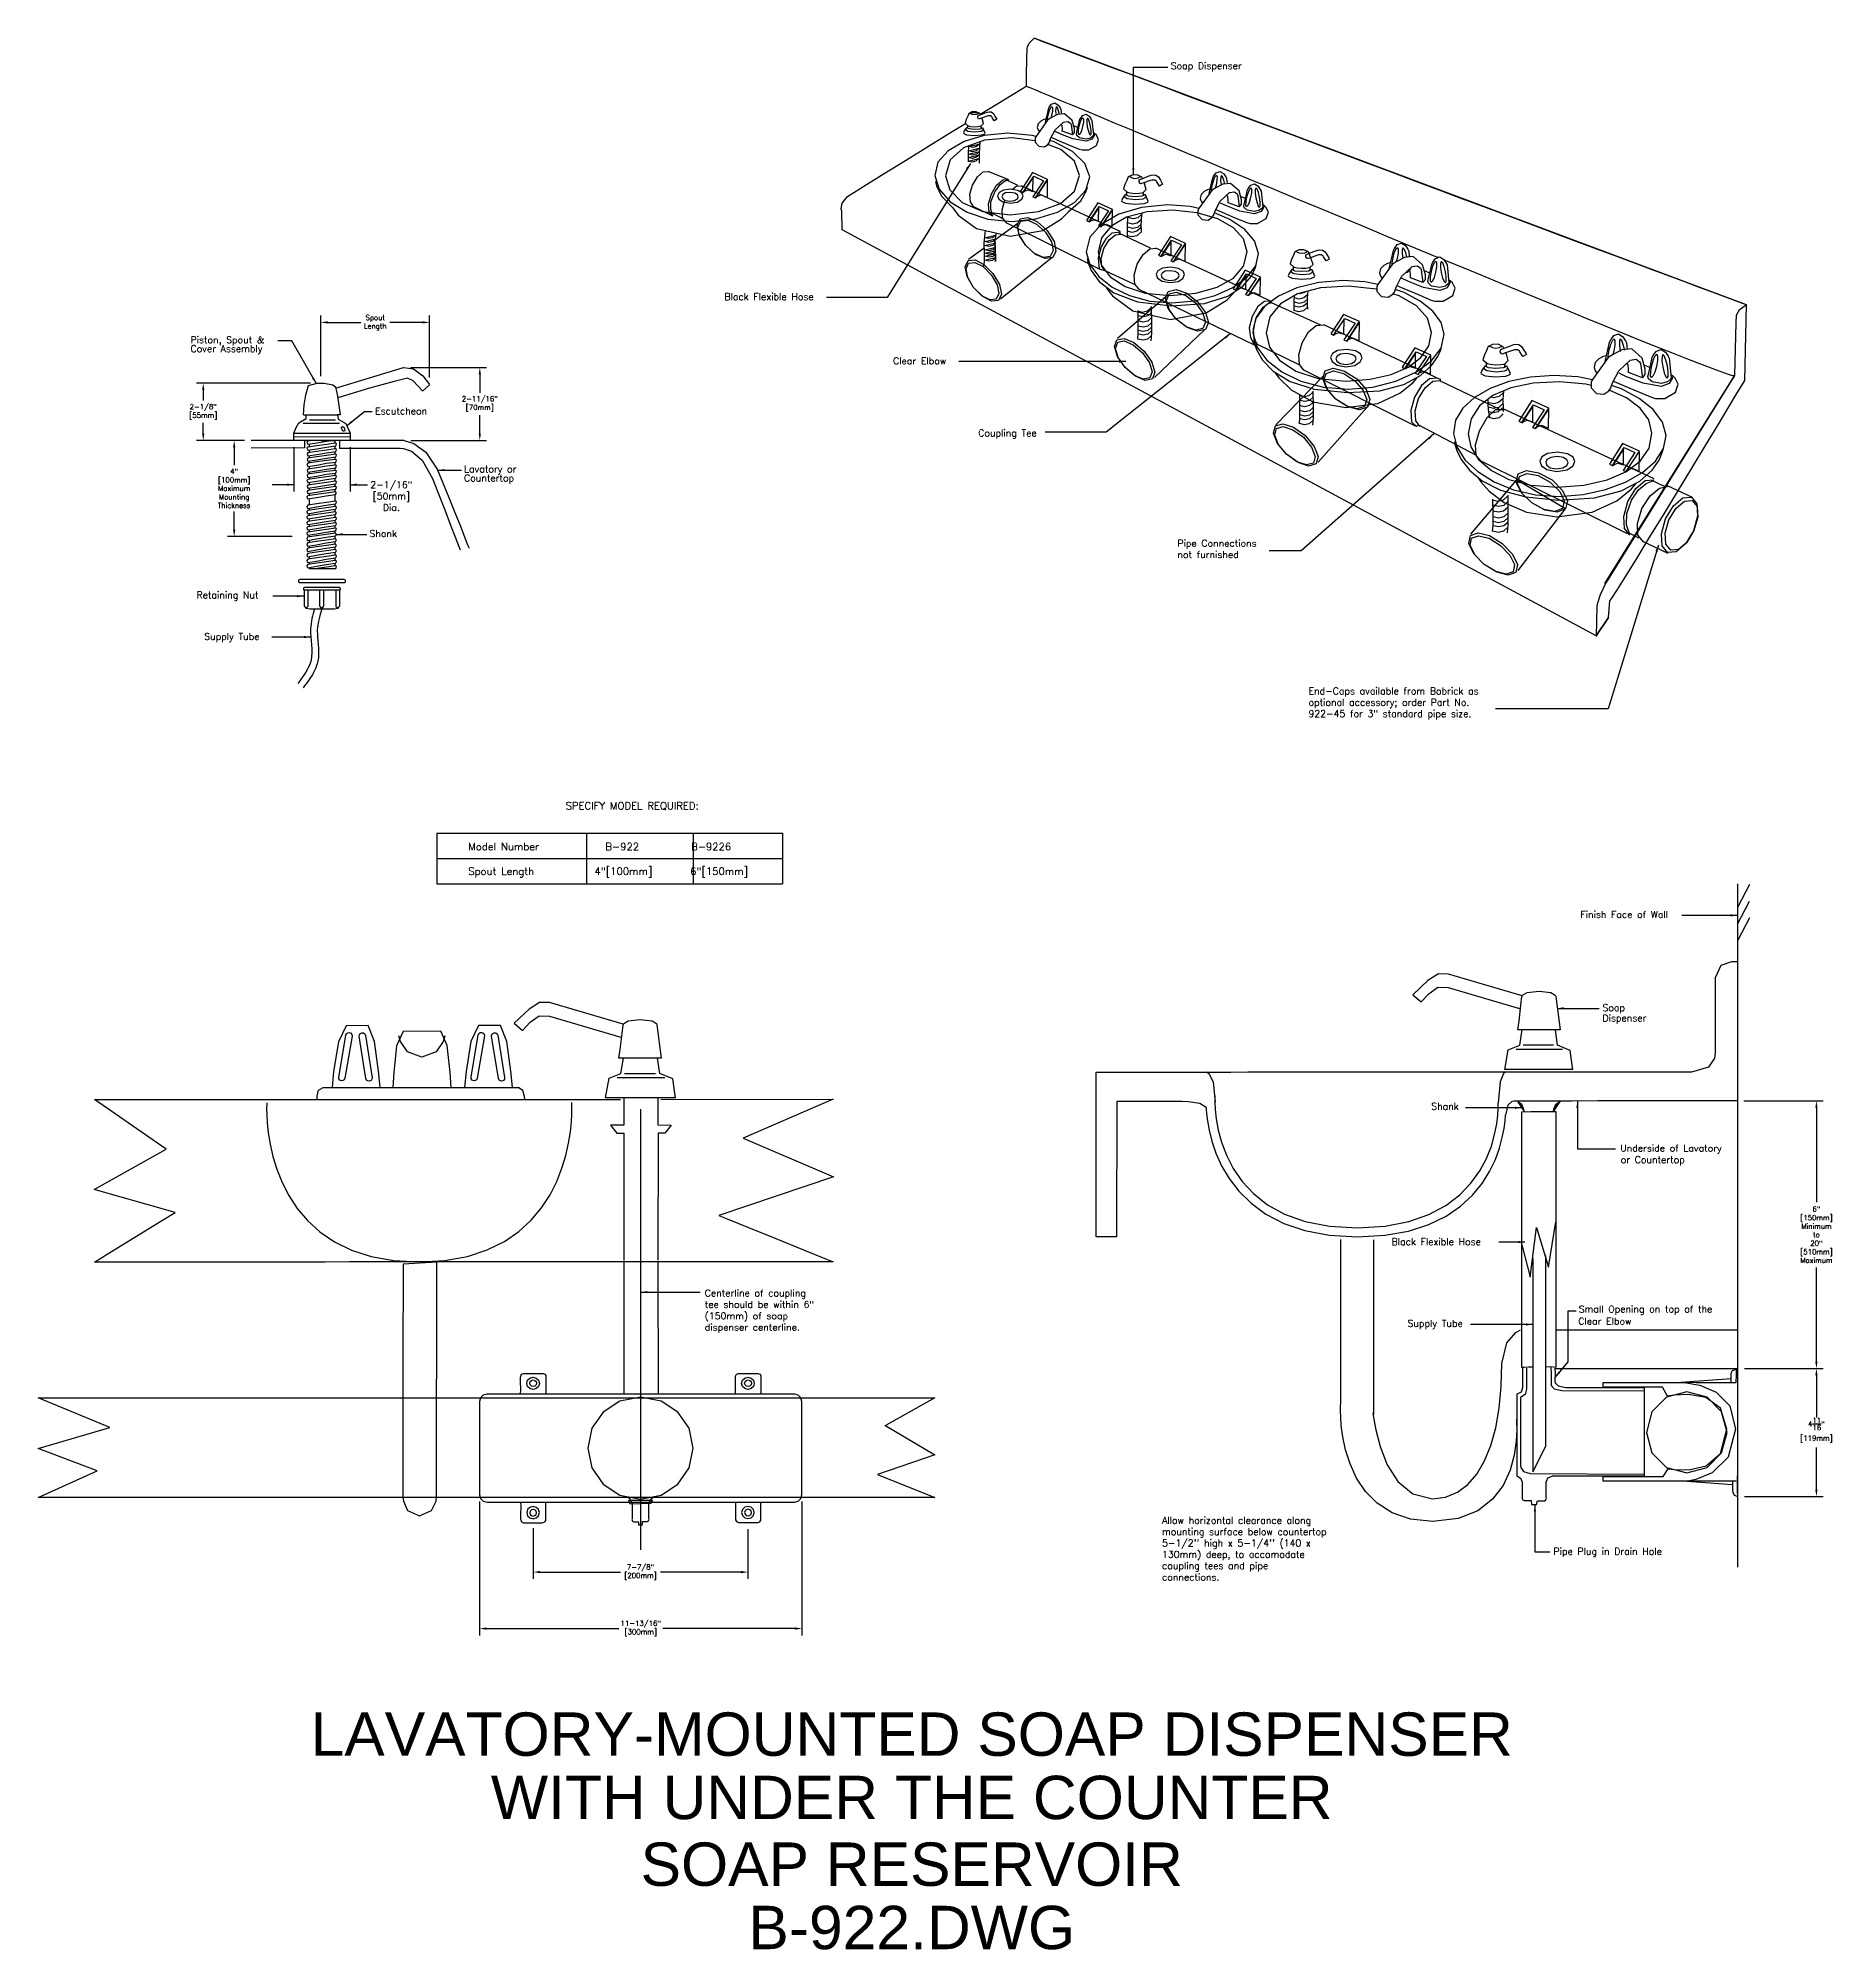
# Model space of a CAD drawing. Header units: inches. Extents: x 14 to 79.8, y -35.5 to 34.6.
import ezdxf
from ezdxf.enums import TextEntityAlignment as Align

# ---------------------------------------------------------------- set-up
doc = ezdxf.new("R2010")
doc.units = ezdxf.units.IN
doc.header["$MEASUREMENT"] = 0
doc.header["$PDMODE"] = 35
doc.header["$PDSIZE"] = 0.000315
doc.layers.get('0').update_dxf_attribs({"linetype": 'CONTINUOUS'})
doc.layers.get('Defpoints').update_dxf_attribs({"linetype": 'CONTINUOUS'})
for name, color, linetype in [('detail', 4, 'CONTINUOUS'), ('dim', 1, 'CONTINUOUS'), ('text', 2, 'CONTINUOUS')]:
    doc.layers.add(name, color=color, linetype=linetype)
doc.styles.add('Arial_5', font='arial.ttf', dxfattribs={"height": 5})
doc.styles.add('DIM_S.5', font='simplex.shx', dxfattribs={"height": 0.1875})
doc.dimstyles.new('DIM_S_7', dxfattribs={"dimtxt": 0.12, "dimasz": 0.25, "dimexe": 0.25, "dimexo": 0.25, "dimgap": 0.09375, "dimtad": 1, "dimtih": 1, "dimtoh": 1, "dimdec": 4, "dimrnd": 0.0625, "dimzin": 0, "dimdsep": 46, "dimlunit": 4, "dimtxsty": 'DIM_S.5', "dimcen": 0.09375, "dimaunit": 1, "dimadec": 0, "dimazin": 0, "dimtfac": 1, "dimtdec": 4, "dimtofl": 0, "dimtmove": 2, "dimatfit": 3, "dimfxl": 1, "dimtolj": 1, "dimtzin": 0, "dimarcsym": 0})

msp = doc.modelspace()

# ---------------------------------------------------------------- texts
at = {"layer": 'dim', "linetype": 'Continuous', "style": 'DIM_S.5'}
for s, height, p in [('Soap Dispenser', 0.25, (55.54235, 33.45388)), ('Cover Assembly', 0.25, (19.62451, 23.0888)), ('Piston, Spout &', 0.25, (19.62451, 23.41023)), ('Clear Elbow', 0.25, (45.3686, 22.63857)), ('Escutcheon', 0.25, (26.38683, 20.79841)), ('Coupling Tee', 0.25, (48.48953, 19.99631)), ('Lavatory or', 0.25, (29.64959, 18.67301)), ('Countertop', 0.25, (29.64959, 18.34251)), ('Shank', 0.25, (26.18367, 16.31002)), ('Retaining Nut', 0.25, (19.84499, 14.05466)), ('Supply Tube', 0.25, (20.12767, 12.5363)), ('SPECIFY MODEL REQUIRED:', 0.2688454, (33.3719, 6.32014)), ('Model Number           B-922         B-9226', 0.2688454, (29.80482, 4.82365)), ('Spout Length          4"[100mm]      6"[150mm]', 0.2688454, (29.80482, 3.92266)), ('Finish Face of Wall', 0.25, (70.55503, 2.34634)), ('Soap', 0.25, (71.36393, -1.06713)), ('Dispenser', 0.25, (71.36332, -1.45166)), ('Shank', 0.25, (65.09134, -4.68638)), ('Underside of Lavatory', 0.25, (72.01533, -6.21877)), ('or Countertop', 0.25, (72.03243, -6.64282)), ('Black Flexible Hose', 0.25, (63.63902, -9.64368)), ('Small Opening on top of the', 0.25, (70.49395, -12.11859)), ('Supply Tube', 0.25, (64.22019, -12.64217)), ('Clear Elbow', 0.25, (70.47795, -12.5621)), ('Pipe Plug in Drain Hole', 0.25, (69.56817, -20.99461))]:
    msp.add_text(s, height=height, dxfattribs=at).set_placement(p)
at = {"layer": 'dim', "linetype": 'Continuous', "char_height": 0.25, "attachment_point": 1, "style": 'DIM_S.5'}
for s, insert, width in [('Black Flexible Hose', (39.18945, 25.24475), 4.4336713), ('Pipe Connections\\Pnot furnished', (55.7872, 16.20557), 4.899947), ('End-Caps available from Bobrick as optional accessory; order Part No. 922-45 for 3" standard pipe size.', (60.59082, 10.78896), 6.8405824), ('Centerline of coupling tee should be within 6" (150mm) of soap dispenser centerline.', (38.46824, -11.28128), 4.4487936), ("Allow horizontal clearance along mounting surface below countertop 5-1/2'' high x 5-1/4'' (140 x 130mm) deep, to accomodate coupling tees and pipe connections.", (55.2239, -19.60934), 6.5828728)]:
    msp.add_mtext(s, dxfattribs=dict(at, insert=insert, width=width))
at = {"layer": 'dim', "linetype": 'Continuous', "insert": (26.98382, 17.80633), "char_height": 0.25, "attachment_point": 5, "style": 'DIM_S.5'}
msp.add_mtext('2-1/16"\\P[50mm]\\PDia.', dxfattribs=at)

# ---------------------------------------------------------------- blocks, each defined once
blk = doc.blocks.new('TBLK_TX')
at = {"style": 'Arial_5'}
for tag, p in [('TITLE', (0, 0)), ('DWG_NAME', (0, -7.3))]:
    blk.add_attdef(tag, text='', height=5, dxfattribs=at).set_placement(p, align=Align.CENTER)
blk = doc.blocks.new('*D2')
at = {"color": 0, "linetype": 'ByBlock'}
for p, q in [((28.368, 20.29), (24.189, 20.29)), ((24.439, 20.04), (24.439, 19.651)), ((24.439, 18.44), (24.439, 18.829)), ((25.947, 18.19), (24.189, 18.19))]:
    blk.add_line(p, q, dxfattribs=at)
for points in [[(24.398, 20.04), (24.481, 20.04), (24.439, 20.29)], [(24.398, 18.44), (24.481, 18.44), (24.439, 18.19)]]:
    blk.add_solid(points, dxfattribs=at)
at = {"layer": 'Defpoints', "color": 0, "linetype": 'ByBlock'}
for p in [(28.618, 20.29), (24.439, 18.19), (26.197, 18.19)]:
    blk.add_point(p, dxfattribs=at)
at = {"color": 0, "linetype": 'ByBlock', "insert": (24.439, 19.24), "char_height": 0.1875, "attachment_point": 5, "style": 'DIM_S.5'}
blk.add_mtext('\\A1;2-1/8"\\P[55mm]', dxfattribs=at)
blk = doc.blocks.new('*D3')
at = {"color": 0, "linetype": 'ByBlock'}
for p, q in [((5.175, 22.198), (5.175, 24.424)), ((5.425, 24.174), (6.639, 24.174)), ((8.914, 24.174), (7.701, 24.174)), ((9.164, 22.153), (9.164, 24.424))]:
    blk.add_line(p, q, dxfattribs=at)
for points in [[(5.425, 24.216), (5.425, 24.132), (5.175, 24.174)], [(8.914, 24.216), (8.914, 24.132), (9.164, 24.174)]]:
    blk.add_solid(points, dxfattribs=at)
at = {"layer": 'Defpoints', "color": 0, "linetype": 'ByBlock'}
for p in [(9.164, 24.174), (5.175, 21.948), (9.164, 21.903)]:
    blk.add_point(p, dxfattribs=at)
at = {"color": 0, "linetype": 'ByBlock', "insert": (7.17, 24.165), "char_height": 0.1875, "attachment_point": 5, "style": 'DIM_S.5'}
blk.add_mtext('\\A1;Spout\\PLength', dxfattribs=at)
blk = doc.blocks.new('*D4')
at = {"layer": 'Defpoints', "color": 0, "linetype": 'Continuous'}
for p in [(27.434, 22.522), (27.453, 19.847), (30.224, 19.847)]:
    blk.add_point(p, dxfattribs=at)
at = {"layer": 'dim', "color": 0, "linetype": 'Continuous', "lineweight": -2}
for p, q in [((27.684, 22.522), (30.474, 22.522)), ((30.224, 22.272), (30.224, 21.595)), ((30.224, 20.097), (30.224, 20.774)), ((27.703, 19.847), (30.474, 19.847))]:
    blk.add_line(p, q, dxfattribs=at)
at = {"layer": 'dim', "color": 0, "linetype": 'Continuous'}
for points in [[(30.182, 22.272), (30.265, 22.272), (30.224, 22.522)], [(30.182, 20.097), (30.265, 20.097), (30.224, 19.847)]]:
    blk.add_solid(points, dxfattribs=at)
at = {"layer": 'dim', "color": 0, "linetype": 'Continuous', "insert": (30.224, 21.185), "char_height": 0.1875, "attachment_point": 5, "style": 'DIM_S.5'}
blk.add_mtext('\\A1;2-11/16"\\P[70mm]', dxfattribs=at)
blk = doc.blocks.new('*D5')
at = {"layer": 'Defpoints', "color": 0, "linetype": 'Continuous'}
for p in [(21.848, 19.847), (21.224, 16.33), (23.596, 16.33)]:
    blk.add_point(p, dxfattribs=at)
at = {"layer": 'dim', "color": 0, "linetype": 'Continuous', "lineweight": -2}
for p, q in [((21.598, 19.847), (20.974, 19.847)), ((21.224, 19.597), (21.224, 18.937)), ((21.224, 16.58), (21.224, 17.241)), ((23.346, 16.33), (20.974, 16.33))]:
    blk.add_line(p, q, dxfattribs=at)
at = {"layer": 'dim', "color": 0, "linetype": 'Continuous'}
for points in [[(21.183, 19.597), (21.266, 19.597), (21.224, 19.847)], [(21.183, 16.58), (21.266, 16.58), (21.224, 16.33)]]:
    blk.add_solid(points, dxfattribs=at)
at = {"layer": 'dim', "color": 0, "linetype": 'Continuous', "insert": (21.224, 18.089), "char_height": 0.1875, "attachment_point": 5, "style": 'DIM_S.5'}
blk.add_mtext('\\A1;4"\\P[100mm]\\PMaximum\\PMounting\\PThickness', dxfattribs=at)
blk = doc.blocks.new('*D6')
at = {"layer": 'Defpoints', "color": 0, "linetype": 'Continuous'}
for p in [(76.32, -14.173), (76.317, -18.86), (79.203, -18.86)]:
    blk.add_point(p, dxfattribs=at)
at = {"layer": 'dim', "color": 0, "linetype": 'Continuous', "lineweight": -2}
for p, q in [((76.57, -14.173), (79.453, -14.173)), ((79.203, -14.423), (79.203, -15.967)), ((79.203, -18.61), (79.203, -17.065)), ((76.567, -18.86), (79.453, -18.86))]:
    blk.add_line(p, q, dxfattribs=at)
at = {"layer": 'dim', "color": 0, "linetype": 'Continuous'}
for points in [[(79.161, -14.423), (79.244, -14.423), (79.203, -14.173)], [(79.161, -18.61), (79.244, -18.61), (79.203, -18.86)]]:
    blk.add_solid(points, dxfattribs=at)
at = {"layer": 'dim', "color": 0, "linetype": 'Continuous', "char_height": 0.1875, "attachment_point": 5, "style": 'DIM_S.5'}
for s, insert in [('\\A1;4{\\H1.000000x;\\S11/16;}"', (79.203, -16.204)), ('\\A1;[119mm]', (79.203, -16.753))]:
    blk.add_mtext(s, dxfattribs=dict(at, insert=insert))
blk = doc.blocks.new('*D7')
at = {"layer": 'Defpoints', "color": 0, "linetype": 'Continuous'}
for p in [(76.298, -4.362), (76.32, -14.173), (79.203, -14.173)]:
    blk.add_point(p, dxfattribs=at)
at = {"layer": 'dim', "color": 0, "linetype": 'Continuous', "lineweight": -2}
for p, q in [((76.548, -4.362), (79.453, -4.362)), ((79.203, -4.612), (79.203, -8.071)), ((79.203, -13.923), (79.203, -10.464)), ((76.57, -14.173), (79.453, -14.173))]:
    blk.add_line(p, q, dxfattribs=at)
at = {"layer": 'dim', "color": 0, "linetype": 'Continuous'}
for points in [[(79.161, -4.612), (79.244, -4.612), (79.203, -4.362)], [(79.161, -13.923), (79.244, -13.923), (79.203, -14.173)]]:
    blk.add_solid(points, dxfattribs=at)
at = {"layer": 'dim', "color": 0, "linetype": 'Continuous', "insert": (79.203, -9.267), "char_height": 0.1875, "attachment_point": 5, "style": 'DIM_S.5'}
blk.add_mtext('\\A1;6"\\P[150mm]\\PMinimum\\Pto\\P20"\\P[510mm]\\PMaximum', dxfattribs=at)
blk = doc.blocks.new('*D8')
at = {"color": 0, "linetype": 'ByBlock'}
for p, q in [((30.215, -19.05), (30.215, -23.952)), ((42.028, -19.05), (42.028, -23.952)), ((30.465, -23.702), (35.313, -23.702)), ((41.778, -23.702), (36.929, -23.702))]:
    blk.add_line(p, q, dxfattribs=at)
for points in [[(30.465, -23.66), (30.465, -23.744), (30.215, -23.702)], [(41.778, -23.66), (41.778, -23.744), (42.028, -23.702)]]:
    blk.add_solid(points, dxfattribs=at)
at = {"layer": 'Defpoints', "color": 0, "linetype": 'ByBlock'}
for p in [(30.215, -18.8), (42.028, -18.8), (42.028, -23.702)]:
    blk.add_point(p, dxfattribs=at)
at = {"color": 0, "linetype": 'ByBlock', "insert": (36.121, -23.696), "char_height": 0.1875, "attachment_point": 5, "style": 'DIM_S.5'}
blk.add_mtext('\\A1;11-13/16"\\P[300mm]', dxfattribs=at)
blk = doc.blocks.new('*D9')
at = {"layer": 'Defpoints', "color": 0, "linetype": 'Continuous'}
for p in [(32.176, -19.778), (40.051, -19.809), (40.051, -21.632)]:
    blk.add_point(p, dxfattribs=at)
at = {"layer": 'dim', "color": 0, "linetype": 'Continuous', "lineweight": -2}
for p, q in [((32.176, -20.028), (32.176, -21.882)), ((40.051, -20.059), (40.051, -21.882)), ((32.426, -21.632), (35.386, -21.632)), ((39.801, -21.632), (36.841, -21.632))]:
    blk.add_line(p, q, dxfattribs=at)
at = {"layer": 'dim', "color": 0, "linetype": 'Continuous'}
for points in [[(32.426, -21.591), (32.426, -21.674), (32.176, -21.632)], [(39.801, -21.591), (39.801, -21.674), (40.051, -21.632)]]:
    blk.add_solid(points, dxfattribs=at)
at = {"layer": 'dim', "color": 0, "linetype": 'Continuous', "insert": (36.113, -21.632), "char_height": 0.1875, "attachment_point": 5, "style": 'DIM_S.5'}
blk.add_mtext('\\A1;7-7/8"\\P[200mm]', dxfattribs=at)

# ---------------------------------------------------------------- dimensions: what is measured, and where the dimension line sits
at = {"layer": 'dim', "linetype": 'Continuous'}
dim = msp.add_linear_dim(base=(28.38542, 24.17385), p1=(24.39652, 21.94752), p2=(28.38542, 21.90253), text='Spout\\PLength', dimstyle='DIM_S_7', override={"dimpost": '\\X'}, dxfattribs=at)
dim.commit()
dim.dimension.update_dxf_attribs({"geometry": '*D3', "text_midpoint": (26.39097, 24.16513), "dimtype": 160, "insert": (19.22115, 0)})
for base, p1, p2, text, picture, middle in [((30.22375, 19.84727), (27.43422, 22.52202), (27.45332, 19.84727), '2-11/16"\\P[70mm]', '*D4', (30.22375, 21.18464)), ((79.20252, -14.17257), (76.29849, -4.36213), (76.31982, -14.17257), '6"\\P[150mm]\\PMinimum\\Pto\\P20"\\P[510mm]\\PMaximum', '*D7', (79.20252, -9.26735))]:
    dim = msp.add_linear_dim(base=base, p1=p1, p2=p2, angle=90, text=text, dimstyle='DIM_S_7', override={"dimtxt": 0.25, "dimpost": '\\X'}, dxfattribs=at)
    dim.commit()
    dim.dimension.update_dxf_attribs({"geometry": picture, "text_midpoint": middle})
dim = msp.add_linear_dim(base=(20.09067, 19.84727), p1=(24.26947, 21.94752), p2=(21.84808, 19.84727), angle=90, text='2-1/8"\\P[55mm]', dimstyle='DIM_S_7', override={"dimpost": '\\X'}, dxfattribs=at)
dim.commit()
dim.dimension.update_dxf_attribs({"geometry": '*D2', "text_midpoint": (20.09067, 20.89739), "insert": (-4.34862, 1.65753)})
dim = msp.add_linear_dim(base=(21.22421, 16.33045), p1=(21.84808, 19.84727), p2=(23.59574, 16.33045), angle=90, text='4"\\P[100mm]\\PMaximum\\PMounting\\PThickness', dimstyle='DIM_S_7', override={"dimtxt": 0.25, "dimpost": '\\X'}, dxfattribs=at)
dim.commit()
dim.dimension.update_dxf_attribs({"geometry": '*D5', "text_midpoint": (21.22421, 18.08886), "dimtype": 160})
dim = msp.add_linear_dim(base=(79.20252, -18.86007), p1=(76.31982, -14.17257), p2=(76.31749, -18.86007), angle=90, dimstyle='DIM_S_7', override={"dimtxt": 0.25, "dimpost": '\\X'}, dxfattribs=at)
dim.commit()
dim.dimension.update_dxf_attribs({"geometry": '*D6', "text_midpoint": (79.20252, -16.51632)})
for base, p1, p2, text, override, picture, middle in [((42.02752, -23.70186), (30.21459, -18.80028), (42.02752, -18.80028), '11-13/16"\\P[300mm]', {"dimpost": '\\X'}, '*D8', (36.12105, -23.69623)), ((40.05083, -21.63235), (32.17583, -19.77825), (40.05083, -19.80873), '7-7/8"\\P[200mm]', {"dimtxt": 0.25, "dimpost": '\\X'}, '*D9', (36.11333, -21.63241))]:
    dim = msp.add_linear_dim(base=base, p1=p1, p2=p2, text=text, dimstyle='DIM_S_7', override=override, dxfattribs=at)
    dim.commit()
    dim.dimension.update_dxf_attribs({"geometry": picture, "text_midpoint": middle, "dimtype": 160})

# ---------------------------------------------------------------- linework, layer by layer
at = {"layer": 'detail', "linetype": 'Continuous'}
for p, q in [((50.29176, 34.26988), (50.35723, 34.40974)), ((50.35723, 34.40974), (50.53633, 34.58966)), ((50.25958, 33.20014), (50.27442, 33.85937)), ((50.27442, 33.85937), (50.28266, 34.21359)), ((50.28266, 34.21359), (50.29176, 34.26988)), ((50.25296, 32.84111), (50.25958, 33.20014)), ((49.11154, 32.13955), (49.70932, 32.50709)), ((49.70932, 32.50709), (50.10796, 32.75205)), ((50.10796, 32.75205), (50.25296, 32.84111)), ((50.28449, 32.81398), (50.24682, 32.82842)), ((50.39464, 32.76902), (50.28449, 32.81398)), ((50.57395, 32.69499), (50.39464, 32.76902)), ((50.81905, 32.59329), (50.57395, 32.69499)), ((51.1266, 32.46537), (50.81905, 32.59329)), ((51.49326, 32.31263), (51.1266, 32.46537)), ((51.91567, 32.13651), (51.49326, 32.31263)), ((48.56166, 31.80121), (49.11154, 32.13955)), ((51.03029, 31.58341), (50.59372, 30.9744)), ((51.14183, 31.66167), (51.03029, 31.58341)), ((51.39217, 31.79137), (51.14183, 31.66167)), ((51.65496, 31.81488), (51.39217, 31.79137)), ((51.61791, 31.51571), (51.77727, 31.53908)), ((51.93224, 31.57176), (51.65496, 31.81488)), ((51.77727, 31.53908), (51.86511, 31.47145)), ((52.39048, 31.93844), (51.91567, 32.13651)), ((52.01337, 31.27702), (51.93224, 31.57176)), ((52.91435, 31.71985), (52.39048, 31.93844)), ((53.48394, 31.48215), (52.91435, 31.71985)), ((46.66867, 30.63473), (47.5367, 31.17005)), ((47.5367, 31.17005), (48.01937, 31.46733)), ((48.03519, 31.26841), (48.0376, 31.24053)), ((48.0376, 31.24053), (48.11201, 31.18832)), ((48.10478, 31.30861), (48.10611, 31.39123)), ((48.11201, 31.18832), (48.35925, 31.15855)), ((48.35925, 31.15855), (48.59516, 31.17894)), ((48.59516, 31.17894), (48.66019, 31.21975)), ((48.59621, 31.30088), (48.59738, 31.37801)), ((48.66019, 31.21975), (48.67486, 31.25314)), ((50.59372, 30.9744), (50.57048, 30.91438)), ((50.57048, 30.91438), (50.5742, 30.77757)), ((51.09223, 30.7616), (51.14194, 30.91093)), ((51.14194, 30.91093), (51.30847, 31.22784)), ((51.30847, 31.22784), (51.61791, 31.51571)), ((51.56452, 31.38655), (51.52399, 31.43203)), ((51.57393, 31.26597), (51.56452, 31.38655)), ((51.57014, 31.18185), (51.57393, 31.26597)), ((51.94022, 31.04649), (51.57014, 31.18185)), ((51.86511, 31.47145), (51.89203, 31.42415)), ((51.89203, 31.42415), (51.94022, 31.04649)), ((51.94022, 31.04649), (52.01459, 31.13366)), ((52.01459, 31.13366), (52.01337, 31.27702)), ((54.09588, 31.22678), (53.48394, 31.48215)), ((54.74684, 30.95516), (54.09588, 31.22678)), ((55.43347, 30.66871), (54.74684, 30.95516)), ((45.81959, 30.11013), (46.66867, 30.63473)), ((50.5742, 30.77757), (50.71506, 30.6289)), ((50.71506, 30.6289), (50.91263, 30.60949)), ((50.91263, 30.60949), (51.04434, 30.7003)), ((51.04434, 30.7003), (51.09223, 30.7616)), ((56.15241, 30.36887), (55.43347, 30.66871)), ((56.90033, 30.05706), (56.15241, 30.36887)), ((44.39641, 29.2264), (45.044, 29.62958)), ((45.044, 29.62958), (45.81959, 30.11013)), ((57.67387, 29.7347), (56.90033, 30.05706)), ((58.46968, 29.40323), (57.67387, 29.7347)), ((43.49802, 28.54152), (43.7033, 28.78544)), ((43.7033, 28.78544), (43.93134, 28.93392)), ((43.93134, 28.93392), (44.39641, 29.2264)), ((46.92061, 29.33612), (46.95625, 29.17934)), ((46.95625, 29.17934), (47.13887, 28.80337)), ((47.13887, 28.80337), (47.55637, 28.36732)), ((52.24674, 28.63413), (52.44887, 28.97903)), ((52.44887, 28.97903), (52.49411, 29.1245)), ((57.04409, 29.00797), (56.5591, 28.33125)), ((57.16804, 29.09493), (57.04409, 29.00797)), ((57.44626, 29.23904), (57.16804, 29.09493)), ((57.35327, 28.61287), (57.69713, 28.93266)), ((57.73834, 29.26521), (57.44626, 29.23904)), ((57.63777, 28.78918), (57.59279, 28.83977)), ((57.64817, 28.65517), (57.63777, 28.78918)), ((57.69713, 28.93266), (57.87414, 28.95864)), ((58.04638, 28.99505), (57.73834, 29.26521)), ((57.87414, 28.95864), (57.97174, 28.88349)), ((57.97174, 28.88349), (58.00167, 28.83095)), ((58.00167, 28.83095), (58.05531, 28.41138)), ((58.13658, 28.66757), (58.04638, 28.99505)), ((59.28442, 29.06407), (58.46968, 29.40323)), ((60.11475, 28.71864), (59.28442, 29.06407)), ((43.46773, 28.33961), (43.49802, 28.54152)), ((43.48578, 28.25546), (43.46773, 28.33961)), ((43.50449, 27.56552), (43.48578, 28.25546)), ((47.55637, 28.36732), (47.75754, 28.10582)), ((47.75754, 28.10582), (48.42556, 27.61383)), ((51.54111, 27.97461), (51.78819, 28.20954)), ((51.78819, 28.22715), (52.24674, 28.63413)), ((56.5591, 28.33125), (56.53329, 28.26453)), ((56.53329, 28.26453), (56.53745, 28.1125)), ((56.53745, 28.1125), (56.69397, 27.94735)), ((56.91345, 27.92576), (57.05977, 28.02668)), ((57.05977, 28.02668), (57.113, 28.09483)), ((57.113, 28.09483), (57.16823, 28.26076)), ((57.16823, 28.26076), (57.35327, 28.61287)), ((57.64389, 28.5617), (57.64817, 28.65517)), ((58.05531, 28.41138), (57.64389, 28.5617)), ((58.05531, 28.41138), (58.13798, 28.50829)), ((58.13798, 28.50829), (58.13658, 28.66757)), ((60.9573, 28.36839), (60.11475, 28.71864)), ((61.80874, 28.01471), (60.9573, 28.36839)), ((71.1364, 12.68428), (43.50449, 27.56552)), ((48.42556, 27.61383), (49.6572, 27.33018)), ((49.94227, 27.80448), (49.10104, 27.18702)), ((49.6572, 27.33018), (50.85182, 27.54427)), ((49.91292, 27.73675), (50.03112, 27.97201)), ((49.98434, 27.38375), (49.91292, 27.73675)), ((50.23024, 26.98802), (49.98434, 27.38375)), ((50.03112, 27.97201), (50.31152, 28.01347)), ((50.31152, 28.01347), (50.66627, 27.85716)), ((50.66627, 27.85716), (51.01999, 27.53627)), ((50.85182, 27.54427), (51.54111, 27.97461)), ((51.01999, 27.53627), (51.26596, 27.14056)), ((56.69397, 27.94735), (56.91345, 27.92576)), ((62.66572, 27.65904), (61.80874, 28.01471)), ((63.52488, 27.30282), (62.66572, 27.65904)), ((48.70276, 26.89468), (48.13208, 26.4758)), ((50.58403, 26.6671), (50.23024, 26.98802)), ((50.93881, 26.51073), (50.58403, 26.6671)), ((51.33741, 26.78751), (51.21922, 26.55213)), ((51.26596, 27.14056), (51.33741, 26.78751)), ((64.38289, 26.94747), (63.52488, 27.30282)), ((65.23638, 26.59441), (64.38289, 26.94747)), ((51.21922, 26.55213), (50.93881, 26.51073)), ((63.66012, 26.30078), (63.12107, 25.5489)), ((63.79779, 26.39739), (63.66012, 26.30078)), ((64.10688, 26.55751), (63.79779, 26.39739)), ((64.00353, 25.86179), (64.38554, 26.21721)), ((64.43142, 26.58657), (64.10688, 26.55751)), ((64.31964, 26.05771), (64.26966, 26.11386)), ((64.33122, 25.90881), (64.31964, 26.05771)), ((64.38554, 26.21721), (64.58229, 26.24603)), ((64.77375, 26.28636), (64.43142, 26.58657)), ((64.58229, 26.24603), (64.69078, 26.16251)), ((64.69078, 26.16251), (64.72403, 26.10412)), ((64.72403, 26.10412), (64.78355, 25.63796)), ((64.87397, 25.92251), (64.77375, 26.28636)), ((65.34049, 26.5514), (65.23638, 26.59441)), ((66.08202, 26.24506), (65.56213, 26.45983)), ((66.91646, 25.90087), (66.08202, 26.24506)), ((55.34886, 25.05065), (55.45305, 25.30742)), ((55.45305, 25.30742), (55.74381, 25.37443)), ((55.74381, 25.37443), (56.1293, 25.24017)), ((56.1293, 25.24017), (56.52754, 24.93322)), ((63.12107, 25.5489), (63.0924, 25.47475)), ((63.0924, 25.47475), (63.09706, 25.30582)), ((63.09706, 25.30582), (63.27104, 25.12237)), ((63.6775, 25.21045), (63.73663, 25.28618)), ((63.73663, 25.28618), (63.79798, 25.47053)), ((63.79798, 25.47053), (64.00353, 25.86179)), ((64.32652, 25.80495), (64.33122, 25.90881)), ((64.78355, 25.63796), (64.32652, 25.80495)), ((64.78355, 25.63796), (64.8755, 25.74555)), ((64.8755, 25.74555), (64.87397, 25.92251)), ((67.73634, 25.56324), (66.91646, 25.90087)), ((68.53833, 25.23361), (67.73634, 25.56324)), ((69.31908, 24.91342), (68.53833, 25.23361)), ((55.37399, 25.12411), (53.58665, 23.5782)), ((55.4536, 24.68625), (55.34886, 25.05065)), ((55.74499, 24.29162), (55.4536, 24.68625)), ((56.52754, 24.93322), (56.81893, 24.53854)), ((56.81893, 24.53854), (56.92366, 24.17409)), ((63.27104, 25.12237), (63.5149, 25.09833)), ((63.5149, 25.09833), (63.6775, 25.21045)), ((70.07522, 24.60406), (69.31908, 24.91342)), ((70.80342, 24.30699), (70.07522, 24.60406)), ((56.14322, 23.98456), (55.74499, 24.29162)), ((56.5287, 23.85029), (56.14322, 23.98456)), ((56.81947, 23.91729), (56.5287, 23.85029)), ((56.92366, 24.17409), (56.81947, 23.91729)), ((71.50034, 24.02362), (70.80342, 24.30699)), ((72.16261, 23.75537), (71.50034, 24.02362)), ((58.58644, 23.52629), (58.60548, 23.4233)), ((58.60548, 23.4233), (58.69668, 23.15675)), ((58.69668, 23.15675), (58.91107, 22.79037)), ((65.33545, 22.92317), (65.44186, 23.16925)), ((65.44186, 23.16925), (65.46738, 23.26502)), ((72.07288, 23.16815), (71.72944, 22.99019)), ((72.43349, 23.20042), (72.07288, 23.16815)), ((72.78691, 23.50369), (72.16261, 23.75537)), ((72.81382, 22.86689), (72.43349, 23.20042)), ((73.36986, 23.26999), (72.78691, 23.50369)), ((73.90814, 23.05569), (73.36986, 23.26999)), ((24.94257, 21.76648), (27.43422, 22.52202)), ((58.91107, 22.79037), (59.29975, 22.38785)), ((61.19768, 22.40115), (61.49666, 22.4971)), ((61.49666, 22.4971), (61.91283, 22.39024)), ((64.70075, 22.22717), (65.10335, 22.58855)), ((65.10335, 22.58855), (65.33545, 22.92317)), ((71.57645, 22.8828), (70.97759, 22.04739)), ((71.72944, 22.99019), (71.57645, 22.8828)), ((71.95806, 22.39507), (72.38254, 22.78992)), ((72.30935, 22.61273), (72.25381, 22.67508)), ((72.32219, 22.44733), (72.30935, 22.61273)), ((72.31697, 22.33202), (72.32219, 22.44733)), ((72.38254, 22.78992), (72.60117, 22.82195)), ((72.60117, 22.82195), (72.72167, 22.72916)), ((72.72167, 22.72916), (72.75862, 22.66429)), ((72.75862, 22.66429), (72.82488, 22.14631)), ((72.92513, 22.46259), (72.81382, 22.86689)), ((72.92682, 22.26595), (72.92513, 22.46259)), ((74.39838, 22.86223), (73.90814, 23.05569)), ((74.83725, 22.69104), (74.39838, 22.86223)), ((75.22139, 22.54353), (74.83725, 22.69104)), ((75.54746, 22.42113), (75.22139, 22.54353)), ((75.81211, 22.32527), (75.54746, 22.42113)), ((24.83462, 21.89058), (24.93111, 21.81502)), ((59.29975, 22.38785), (59.9138, 22.0129)), ((59.37127, 22.33016), (59.50819, 22.13586)), ((61.13089, 22.202), (59.39294, 20.42287)), ((59.50819, 22.13586), (59.95252, 21.70534)), ((59.9138, 22.0129), (60.80426, 21.72919)), ((60.80426, 21.72919), (62.02222, 21.60044)), ((61.11107, 22.12269), (61.19768, 22.40115)), ((61.25313, 21.74967), (61.11107, 22.12269)), ((61.59368, 21.36136), (61.25313, 21.74967)), ((61.91283, 22.39024), (62.35763, 22.10331)), ((62.35763, 22.10331), (62.69823, 21.71507)), ((63.20499, 21.67134), (64.0829, 21.90084)), ((63.94042, 21.57812), (64.41147, 21.96042)), ((64.0829, 21.90084), (64.70075, 22.22717)), ((64.41147, 21.96042), (64.56413, 22.13552)), ((70.97759, 22.04739), (70.94573, 21.96502)), ((70.94573, 21.96502), (70.9509, 21.77733)), ((70.9509, 21.77733), (71.14416, 21.57347)), ((71.45402, 14.60596), (76.20405, 22.21121)), ((71.59582, 21.67144), (71.66154, 21.75557)), ((71.66154, 21.75557), (71.72969, 21.9604)), ((71.72969, 21.9604), (71.95806, 22.39507)), ((72.82488, 22.14631), (72.31697, 22.33202)), ((72.82488, 22.14631), (72.92682, 22.26595)), ((76.01199, 22.25738), (75.81211, 22.32527)), ((76.14375, 22.21888), (76.01199, 22.25738)), ((76.20405, 22.21121), (76.14375, 22.21888)), ((25.01385, 21.46468), (25.11034, 20.7915)), ((59.95252, 21.70534), (60.75465, 21.26712)), ((60.75465, 21.26712), (61.96497, 21.04977)), ((62.03856, 21.07443), (61.59368, 21.36136)), ((61.96497, 21.04977), (63.13144, 21.20308)), ((62.02222, 21.60044), (63.20499, 21.67134)), ((62.45475, 20.96757), (62.03856, 21.07443)), ((62.75379, 21.06352), (62.45475, 20.96757)), ((62.69823, 21.71507), (62.84036, 21.34202)), ((62.84036, 21.34202), (62.75379, 21.06352)), ((63.13144, 21.20308), (63.94042, 21.57812)), ((71.14416, 21.57347), (71.41512, 21.54682)), ((71.41512, 21.54682), (71.59582, 21.67144)), ((23.5939, 20.493), (23.85691, 20.65373)), ((23.85691, 20.65373), (23.8632, 20.7915)), ((25.11034, 20.7915), (24.9931, 20.7915)), ((25.0134, 20.7915), (25.03452, 20.63043)), ((25.03452, 20.63043), (25.31016, 20.47239)), ((25.31016, 20.47239), (25.47792, 20.11522)), ((27.45332, 19.84727), (21.84808, 19.84727)), ((26.04167, 19.84727), (22.72917, 19.84727)), ((23.80275, 19.84951), (23.80338, 19.57042)), ((25.47792, 19.84727), (24.93111, 19.84727)), ((25.47792, 20.11522), (25.47792, 19.84727)), ((65.93911, 19.79995), (65.95441, 19.7112)), ((65.95441, 19.7112), (66.02565, 19.47657)), ((23.80338, 19.57042), (21.84808, 19.56804)), ((66.02565, 19.47657), (66.19084, 19.14346)), ((66.19084, 19.14346), (66.48801, 18.75928)), ((73.18013, 18.75818), (73.43805, 19.13002)), ((73.43805, 19.13002), (73.55631, 19.40347)), ((73.55631, 19.40347), (73.58466, 19.50987)), ((66.48801, 18.75928), (66.95517, 18.37145)), ((68.21826, 18.40743), (66.53154, 16.40566)), ((66.81104, 18.471), (66.90722, 18.32742)), ((66.90722, 18.32742), (67.21485, 17.98337)), ((66.95517, 18.37145), (67.63034, 18.02737)), ((68.20362, 18.32261), (68.27286, 18.62169)), ((68.38172, 17.94197), (68.20362, 18.32261)), ((70.01028, 17.33745), (68.21826, 18.40743)), ((68.27286, 18.62169), (68.57938, 18.74545)), ((68.57938, 18.74545), (69.02457, 18.66536)), ((69.02457, 18.66536), (69.51377, 18.39848)), ((69.51377, 18.39848), (69.90141, 18.01716)), ((72.0463, 17.99398), (72.7328, 18.35661)), ((72.41143, 18.06019), (72.58109, 18.25472)), ((72.7328, 18.35661), (73.18013, 18.75818)), ((67.21485, 17.98337), (67.7626, 17.56885)), ((67.63034, 18.02737), (68.55153, 17.77447)), ((67.7626, 17.56885), (68.57911, 17.21386)), ((68.76936, 17.56066), (68.38172, 17.94197)), ((68.55153, 17.77447), (69.75675, 17.66013)), ((69.25855, 17.29372), (68.76936, 17.56066)), ((69.75675, 17.66013), (71.07087, 17.73893)), ((69.90141, 18.01716), (70.07951, 17.63653)), ((70.07951, 17.63653), (70.01028, 17.33745)), ((70.9891, 17.21877), (71.888, 17.63545)), ((71.07087, 17.73893), (72.0463, 17.99398)), ((71.888, 17.63545), (72.41143, 18.06019)), ((68.57911, 17.21386), (69.69303, 17.04843)), ((69.70375, 17.21366), (69.25855, 17.29372)), ((69.69303, 17.04843), (70.9891, 17.21877)), ((70.01028, 17.33745), (69.70375, 17.21366)), ((71.18999, 13.89962), (71.28515, 14.19715)), ((71.28515, 14.19715), (71.4927, 14.63718)), ((71.1364, 12.68428), (71.58206, 13.36004)), ((71.58206, 13.36004), (71.1364, 12.68428)), ((71.14295, 12.66466), (71.16716, 13.79029)), ((71.16716, 13.79029), (71.18999, 13.89962)), ((64.96962, 0.05152), (64.41555, -0.47262)), ((65.34957, 0.29549), (64.96962, 0.05152)), ((65.71867, 0.28703), (65.34957, 0.29549)), ((68.41806, -0.50827), (65.71867, 0.28703)), ((64.41555, -0.47262), (64.72032, -0.73087)), ((64.72032, -0.73087), (65.00113, -0.43378)), ((65.00113, -0.43378), (65.33279, -0.19692)), ((65.33279, -0.19692), (65.71079, -0.20739)), ((65.71079, -0.20739), (68.32464, -0.97814)), ((32.03511, -0.99308), (31.48104, -1.51722)), ((32.41506, -0.74912), (32.03511, -0.99308)), ((32.06662, -1.47838), (32.39828, -1.24152)), ((32.39828, -1.24152), (32.77628, -1.25199)), ((32.78416, -0.75757), (32.41506, -0.74912)), ((32.77628, -1.25199), (35.39013, -2.02274)), ((35.48355, -1.55287), (32.78416, -0.75757)), ((31.48104, -1.51722), (31.78581, -1.77547)), ((31.78581, -1.77547), (32.06662, -1.47838)), ((30.25232, -15.23927), (30.21459, -15.3742)), ((30.21459, -15.3742), (30.21459, -18.80028)), ((30.35147, -15.14336), (30.25232, -15.23927)), ((30.49103, -15.10686), (30.35147, -15.14336)), ((41.75113, -15.10686), (30.49103, -15.10686)), ((41.89067, -15.14336), (41.75113, -15.10686)), ((41.98981, -15.23927), (41.89067, -15.14336)), ((42.02752, -15.3742), (41.98981, -15.23927)), ((42.02752, -18.80028), (42.02752, -15.3742)), ((30.21459, -18.80028), (30.25232, -18.93521)), ((41.98981, -18.93521), (42.02752, -18.80028)), ((30.25232, -18.93521), (30.35147, -19.03115)), ((30.35147, -19.03115), (30.49103, -19.06766)), ((30.49103, -19.06766), (41.75113, -19.06766)), ((41.75113, -19.06766), (41.89067, -19.03115)), ((41.89067, -19.03115), (41.98981, -18.93521))]:
    msp.add_line(p, q, dxfattribs=at)
for points in [[(50.53633, 34.58966), (50.57616, 34.57474), (50.69321, 34.53087), (50.8838, 34.45945), (51.14425, 34.36184), (51.47088, 34.23945), (51.86003, 34.09363), (52.30801, 33.92576), (52.81114, 33.73723), (53.36574, 33.52943), (53.96815, 33.30371), (54.61468, 33.06147), (55.30165, 32.80408), (56.0254, 32.53293), (56.78223, 32.24938), (57.56848, 31.95483), (58.38048, 31.65065), (59.21454, 31.33822), (60.06697, 31.0189), (60.93411, 30.69411), (61.81228, 30.3652), (62.69782, 30.03354), (63.58703, 29.70054), (64.47622, 29.36755), (65.36176, 29.03597), (66.23993, 28.70717), (67.10706, 28.38253), (67.9595, 28.06342), (68.79355, 27.75124), (69.60554, 27.44736), (70.39178, 27.15314), (71.14861, 26.86999), (71.87235, 26.59926), (72.55932, 26.34236), (73.20584, 26.10064), (73.80823, 25.87549), (74.36283, 25.66829), (74.86595, 25.48043), (75.31391, 25.31327), (75.70303, 25.1682), (76.02965, 25.04659), (76.2901, 24.94983), (76.48067, 24.87929), (76.5977, 24.83636), (76.63751, 24.82241)], [(48.18252, 31.84579), (48.20728, 31.83156), (48.25972, 31.80495), (48.3472, 31.78973), (48.43919, 31.80447), (48.49761, 31.83365), (48.51805, 31.84955)], [(48.52995, 31.7717), (48.60185, 31.7993), (48.74032, 31.85171), (48.82953, 31.8833), (48.88358, 31.89225), (48.96763, 31.8864), (49.0424, 31.83474), (49.10254, 31.73798), (49.14949, 31.65493), (49.16843, 31.61967), (49.07691, 31.56292), (48.99474, 31.68696), (48.98501, 31.70503), (48.94076, 31.74205), (48.84665, 31.74102), (48.74257, 31.70595), (48.60771, 31.65928), (48.54082, 31.63596), (48.52804, 31.63234), (48.49963, 31.64045), (48.47043, 31.6888), (48.47492, 31.74488), (48.50905, 31.7675)], [(52.71232, 31.04528), (52.69058, 31.00584), (52.60808, 30.93231), (52.439, 30.89189), (52.19906, 30.93494), (52.1018, 31.02047), (52.0871, 31.07706), (52.11982, 31.21622), (52.17386, 31.45567), (52.2023, 31.58273), (52.23276, 31.64626), (52.31611, 31.759), (52.44033, 31.8042), (52.55871, 31.73049), (52.63141, 31.62239), (52.65615, 31.56701)], [(52.71232, 31.04528), (52.69058, 31.00584), (52.60808, 30.93231), (52.439, 30.89189), (52.19906, 30.93494), (52.1018, 31.02047), (52.0871, 31.07706), (52.11982, 31.21622), (52.17386, 31.45567), (52.2023, 31.58273), (52.23276, 31.64626), (52.31611, 31.759), (52.44033, 31.8042), (52.55871, 31.73049), (52.63141, 31.62239), (52.65615, 31.56701)], [(48.59885, 31.29808), (48.60232, 31.28434), (48.5504, 31.25925), (48.34962, 31.24693), (48.15412, 31.26313), (48.10054, 31.2911), (48.10198, 31.30596), (48.08862, 31.30439), (48.06672, 31.30911), (48.05515, 31.3094), (48.02734, 31.27105), (47.97556, 31.19143), (47.9473, 31.1237), (47.96164, 31.09921), (48.06398, 31.05253), (48.34333, 31.02387), (48.62342, 31.04374), (48.72718, 31.08725), (48.74229, 31.11131), (48.65694, 31.29993), (48.64247, 31.29883), (48.61511, 31.29732)], [(48.51483, 30.18388), (48.40357, 30.08396), (48.26439, 30.0521), (48.12001, 30.08698)], [(48.51699, 30.3186), (48.4057, 30.21859), (48.26653, 30.18674), (48.12217, 30.22165)], [(48.52703, 30.56329), (48.41564, 30.46334), (48.27647, 30.43149), (48.1322, 30.46638)], [(48.53104, 30.4346), (48.41976, 30.33468), (48.28063, 30.30285), (48.13633, 30.33769)], [(48.54173, 30.72229), (48.43044, 30.62228), (48.29127, 30.59046), (48.14691, 30.62538)], [(50.49458, 28.77984), (50.59214, 28.73885), (51.0323, 29.41594), (50.47371, 29.66491), (50.03354, 28.98794), (50.06025, 28.97514), (50.10911, 28.95285), (50.13321, 28.94524), (50.52163, 29.53104), (50.88085, 29.36495), (50.49246, 28.77916)], [(50.13321, 28.94524), (50.18135, 28.98593), (50.30894, 29.03379), (50.49068, 28.97756), (50.49897, 29.50047)], [(54.45751, 29.42969), (54.54625, 29.46371), (54.71717, 29.52831), (54.82733, 29.56732), (54.89411, 29.57839), (54.99788, 29.57116), (55.09009, 29.50739), (55.16439, 29.38786), (55.22232, 29.28533), (55.24568, 29.24182), (55.13278, 29.1719), (55.03122, 29.32486), (55.01927, 29.34719), (54.96471, 29.39288), (54.84858, 29.39161), (54.71998, 29.34835), (54.55346, 29.29079), (54.47088, 29.26202), (54.45512, 29.25752), (54.42007, 29.26749), (54.38405, 29.32714), (54.38954, 29.39644), (54.43169, 29.42447)], [(54.45751, 29.42969), (54.54625, 29.46371), (54.71717, 29.52831), (54.82733, 29.56732), (54.89411, 29.57839), (54.99788, 29.57116), (55.09009, 29.50739), (55.16439, 29.38786), (55.22232, 29.28533), (55.24568, 29.24182), (55.13278, 29.1719), (55.03122, 29.32486), (55.01927, 29.34719), (54.96471, 29.39288), (54.84858, 29.39161), (54.71998, 29.34835), (54.55346, 29.29079), (54.47088, 29.26202), (54.45512, 29.25752), (54.42007, 29.26749), (54.38405, 29.32714), (54.38954, 29.39644), (54.43169, 29.42447)], [(49.65319, 28.54458), (49.92087, 28.58334), (50.08145, 28.6852), (50.13643, 28.80814), (50.08911, 28.92338), (49.93725, 29.01354), (49.67365, 29.05377), (49.40858, 29.02239), (49.2529, 28.93423), (49.20056, 28.81867), (49.24524, 28.69605), (49.39219, 28.59219)], [(49.64808, 28.61243), (49.81942, 28.63717), (49.92221, 28.70232), (49.95743, 28.78102), (49.92712, 28.85479), (49.82991, 28.91247), (49.66118, 28.93815), (49.49149, 28.91814), (49.39185, 28.86178), (49.35841, 28.78783), (49.38702, 28.70934), (49.48106, 28.64286)], [(50.58865, 28.74071), (50.64099, 28.79435), (50.78957, 28.84987), (51.02173, 28.74912), (51.03215, 29.40833)], [(58.91304, 28.40991), (58.88886, 28.3661), (58.79723, 28.28443), (58.60948, 28.23954), (58.34284, 28.28736), (58.23475, 28.38242), (58.2184, 28.44529), (58.25481, 28.59997), (58.31486, 28.86601), (58.34645, 29.00718), (58.38029, 29.07775), (58.47288, 29.203), (58.61079, 29.25319), (58.74236, 29.17132), (58.8231, 29.05115), (58.85057, 28.98956)], [(58.91304, 28.40991), (58.88886, 28.3661), (58.79723, 28.28443), (58.60948, 28.23954), (58.34284, 28.28736), (58.23475, 28.38242), (58.2184, 28.44529), (58.25481, 28.59997), (58.31486, 28.86601), (58.34645, 29.00718), (58.38029, 29.07775), (58.47288, 29.203), (58.61079, 29.25319), (58.74236, 29.17132), (58.8231, 29.05115), (58.85057, 28.98956)], [(58.32304, 28.41392), (58.29996, 28.46936), (58.30472, 28.59986), (58.33626, 28.77768), (58.38623, 28.95127), (58.43948, 29.07058), (58.48464, 29.11022), (58.50769, 29.05477), (58.50292, 28.92427), (58.47139, 28.74646), (58.42137, 28.57289), (58.36816, 28.4536)], [(58.79518, 28.396), (58.82059, 28.45034), (58.82148, 28.58092), (58.79757, 28.75995), (58.75512, 28.9355), (58.70713, 29.05701), (58.6638, 29.09862), (58.63837, 29.0442), (58.63748, 28.91358), (58.66137, 28.73457), (58.70382, 28.55902), (58.75182, 28.43754)], [(52.89523, 27.7097), (52.98781, 27.67072), (53.4059, 28.3139), (52.87526, 28.55061), (52.45718, 27.90726), (52.48257, 27.89512), (52.52897, 27.87399), (52.55177, 27.86685), (52.92076, 28.42324), (53.26209, 28.26561), (52.89307, 27.70902)], [(52.55939, 27.85389), (52.60512, 27.89249), (52.72631, 27.93789), (52.89898, 27.88446), (52.90686, 28.38118)], [(52.9846, 27.67258), (53.03429, 27.72354), (53.17541, 27.77625), (53.39602, 27.68046), (53.4059, 28.30682)], [(49.11668, 27.3753), (49.0054, 27.27535), (48.86623, 27.24348), (48.72186, 27.27836)], [(51.12929, 26.5918), (50.87437, 26.55415), (50.55185, 26.69629), (50.23024, 26.98802), (50.00669, 27.34777), (49.94173, 27.66869), (50.04919, 27.88257), (50.30411, 27.92024), (50.62663, 27.77813), (50.94828, 27.48649), (51.17181, 27.1267), (51.23675, 26.80571)], [(49.13017, 27.08694), (49.01891, 26.98693), (48.87977, 26.95511), (48.7355, 26.99003)], [(49.13191, 26.80527), (49.02063, 26.70531), (48.88146, 26.67344), (48.73708, 26.70833)], [(49.1326, 27.23991), (49.02131, 27.13998), (48.88217, 27.10812), (48.73788, 27.143)], [(49.13391, 26.93381), (49.02263, 26.83388), (48.88346, 26.80202), (48.7391, 26.8369)], [(49.13634, 26.69499), (49.02506, 26.59503), (48.88589, 26.56317), (48.74152, 26.59808)], [(49.10074, 27.20294), (49.11503, 26.80698), (49.12629, 26.56893), (49.11611, 26.40276)], [(55.54977, 26.43291), (55.64732, 26.39196), (56.08749, 27.06905), (55.52889, 27.31802), (55.08873, 26.64093), (55.11543, 26.62813), (55.16429, 26.60585), (55.18839, 26.5982), (55.57681, 27.18399), (55.93603, 27.01806), (55.54765, 26.43227)], [(55.19631, 26.5846), (55.24446, 26.62525), (55.37209, 26.67306), (55.55393, 26.61687), (55.56208, 27.13982)], [(55.64383, 26.39382), (55.69617, 26.44747), (55.84476, 26.50299), (56.07692, 26.40223), (56.08737, 27.06144)], [(60.56532, 26.68431), (60.65405, 26.71837), (60.82494, 26.78303), (60.93499, 26.82206), (61.00178, 26.83314), (61.10555, 26.82591), (61.19775, 26.76213), (61.27214, 26.64263), (61.33012, 26.54011), (61.35349, 26.4966), (61.24044, 26.42652), (61.13903, 26.57964), (61.12701, 26.6019), (61.07239, 26.64758), (60.95628, 26.64624), (60.82769, 26.60297), (60.66124, 26.54541), (60.57869, 26.51664), (60.56293, 26.51217), (60.52785, 26.52216), (60.49175, 26.58177), (60.49732, 26.65113), (60.5395, 26.67912)], [(60.56532, 26.68431), (60.65405, 26.71837), (60.82494, 26.78303), (60.93499, 26.82206), (61.00178, 26.83314), (61.10555, 26.82591), (61.19775, 26.76213), (61.27214, 26.64263), (61.33012, 26.54011), (61.35349, 26.4966), (61.24044, 26.42652), (61.13903, 26.57964), (61.12701, 26.6019), (61.07239, 26.64758), (60.95628, 26.64624), (60.82769, 26.60297), (60.66124, 26.54541), (60.57869, 26.51664), (60.56293, 26.51217), (60.52785, 26.52216), (60.49175, 26.58177), (60.49732, 26.65113), (60.5395, 26.67912)], [(49.12176, 26.54827), (49.01047, 26.44834), (48.87131, 26.41648), (48.72693, 26.45136)], [(58.28875, 25.19942), (58.3863, 25.15843), (58.82647, 25.83552), (58.26792, 26.08465), (57.82771, 25.40752), (57.85441, 25.39472), (57.90328, 25.37244), (57.92738, 25.36482), (58.3158, 25.95062), (58.67502, 25.78453), (58.28662, 25.19874)], [(65.7367, 25.63634), (65.70984, 25.58764), (65.608, 25.49689), (65.39928, 25.44707), (65.10306, 25.50017), (64.98296, 25.60576), (64.96486, 25.67558), (65.0053, 25.84749), (65.07199, 26.14311), (65.10708, 26.29998), (65.14468, 26.37839), (65.24758, 26.51757), (65.40086, 26.57338), (65.54706, 26.48228), (65.63676, 26.34875), (65.66726, 26.28036)], [(65.7367, 25.63634), (65.70984, 25.58764), (65.608, 25.49689), (65.39928, 25.44707), (65.10306, 25.50017), (64.98296, 25.60576), (64.96486, 25.67558), (65.0053, 25.84749), (65.07199, 26.14311), (65.10708, 26.29998), (65.14468, 26.37839), (65.24758, 26.51757), (65.40086, 26.57338), (65.54706, 26.48228), (65.63676, 26.34875), (65.66726, 26.28036)], [(56.72181, 23.95135), (56.45744, 23.89046), (56.10702, 24.01253), (55.74499, 24.29162), (55.48014, 24.65035), (55.38496, 24.98166), (55.47969, 25.21515), (55.74395, 25.27604), (56.09433, 25.15398), (56.45636, 24.87488), (56.72129, 24.51613), (56.8165, 24.1848)], [(57.9353, 25.35119), (57.98344, 25.39183), (58.11103, 25.43964), (58.29276, 25.38338), (58.30106, 25.9063)], [(58.38282, 25.16029), (58.43516, 25.21394), (58.58374, 25.26946), (58.8159, 25.1687), (58.82636, 25.82791)], [(61.89073, 23.53122), (61.99346, 23.48811), (62.45677, 24.20085), (61.86879, 24.46304), (61.40544, 23.7503), (61.43355, 23.73682), (61.48499, 23.71334), (61.51033, 23.70529), (61.91921, 24.32192), (62.29744, 24.14717), (61.88856, 23.53054)], [(61.98987, 23.49011), (62.04492, 23.54657), (62.20126, 23.60498), (62.44568, 23.49891), (62.45667, 24.19282)], [(61.9599, 22.54909), (62.29049, 22.59684), (62.48877, 22.72261), (62.5566, 22.87439), (62.49816, 23.01667), (62.31072, 23.12796), (61.98531, 23.17758), (61.65798, 23.13895), (61.46573, 23.03012), (61.40116, 22.88735), (61.45635, 22.73598), (61.63775, 22.60779)], [(64.50447, 22.30784), (64.60709, 22.26474), (65.07041, 22.97748), (64.48253, 23.23952), (64.01906, 22.52693), (64.04721, 22.51345), (64.09871, 22.48997), (64.12411, 22.48192), (64.53295, 23.09855), (64.91106, 22.92379), (64.50219, 22.30716)], [(67.69935, 23.20641), (67.79793, 23.24423), (67.98778, 23.31609), (68.11009, 23.35953), (68.18431, 23.37179), (68.2996, 23.36372), (68.40201, 23.29293), (68.48464, 23.16011), (68.54906, 23.04615), (68.57503, 22.99778), (68.44952, 22.92008), (68.33674, 23.09014), (68.32342, 23.11486), (68.26275, 23.16567), (68.13365, 23.16424), (67.9908, 23.11616), (67.80582, 23.05218), (67.71408, 23.0202), (67.6966, 23.01523), (67.65767, 23.02632), (67.6176, 23.09257), (67.62376, 23.16954), (67.67064, 23.20063)], [(67.69935, 23.20641), (67.79793, 23.24423), (67.98778, 23.31609), (68.11009, 23.35953), (68.18431, 23.37179), (68.2996, 23.36372), (68.40201, 23.29293), (68.48464, 23.16011), (68.54906, 23.04615), (68.57503, 22.99778), (68.44952, 22.92008), (68.33674, 23.09014), (68.32342, 23.11486), (68.26275, 23.16567), (68.13365, 23.16424), (67.9908, 23.11616), (67.80582, 23.05218), (67.71408, 23.0202), (67.6966, 23.01523), (67.65767, 23.02632), (67.6176, 23.09257), (67.62376, 23.16954), (67.67064, 23.20063)], [(73.88383, 22.14457), (73.85398, 22.09047), (73.74082, 21.98963), (73.50893, 21.9342), (73.1798, 21.99324), (73.04638, 22.11059), (73.02622, 22.18825), (73.07116, 22.37917), (73.14525, 22.70761), (73.18423, 22.8819), (73.22602, 22.96903), (73.34036, 23.12369), (73.51068, 23.18572), (73.67312, 23.08452), (73.77282, 22.93613), (73.80674, 22.86011)], [(73.88383, 22.14457), (73.85398, 22.09047), (73.74082, 21.98963), (73.50893, 21.9342), (73.1798, 21.99324), (73.04638, 22.11059), (73.02622, 22.18825), (73.07116, 22.37917), (73.14525, 22.70761), (73.18423, 22.8819), (73.22602, 22.96903), (73.34036, 23.12369), (73.51068, 23.18572), (73.67312, 23.08452), (73.77282, 22.93613), (73.80674, 22.86011)], [(61.95361, 22.63277), (62.16519, 22.66334), (62.29212, 22.74384), (62.33559, 22.84105), (62.29818, 22.93206), (62.17819, 23.00327), (61.9699, 23.03502), (61.76041, 23.01027), (61.63739, 22.94061), (61.59611, 22.84932), (61.6314, 22.75246), (61.74749, 22.67039)], [(64.13241, 22.46753), (64.1831, 22.51031), (64.31741, 22.56066), (64.50874, 22.50154), (64.51746, 23.05196)], [(73.15533, 22.14953), (73.12688, 22.21796), (73.13278, 22.37907), (73.17177, 22.5986), (73.23344, 22.81291), (73.29913, 22.96018), (73.35478, 23.00911), (73.38326, 22.94067), (73.37744, 22.77957), (73.3385, 22.56004), (73.27674, 22.34574), (73.21102, 22.19846)], [(73.73825, 22.12737), (73.76969, 22.19449), (73.77078, 22.3557), (73.74132, 22.5767), (73.68887, 22.79345), (73.6296, 22.94342), (73.5761, 22.99471), (73.54464, 22.92756), (73.54355, 22.76635), (73.57304, 22.54534), (73.62547, 22.3286), (73.68475, 22.17865)], [(62.6484, 21.09061), (62.37655, 21.00337), (61.99816, 21.10053), (61.59368, 21.36136), (61.28408, 21.71433), (61.15491, 22.05345), (61.23367, 22.30663), (61.50546, 22.39382), (61.88378, 22.29665), (62.2882, 22.03576), (62.59782, 21.6829), (62.72703, 21.34381)], [(68.80345, 20.32555), (68.91146, 20.28001), (69.39925, 21.03025), (68.78031, 21.30621), (68.29252, 20.55607), (68.32212, 20.54189), (68.37627, 20.51718), (68.40302, 20.50868), (68.83345, 21.15777), (69.23147, 20.97381), (68.80106, 20.32476)], [(68.41174, 20.4936), (68.46509, 20.53866), (68.60646, 20.59167), (68.80789, 20.5294), (68.81713, 21.10875)], [(68.90771, 20.28213), (68.96567, 20.34158), (69.13029, 20.4031), (69.38762, 20.29149), (69.3991, 21.022)], [(24.93856, 19.74805), (24.60738, 19.70193), (24.25013, 19.65141), (23.9224, 19.60334), (23.89077, 19.56182), (23.90658, 19.51123), (23.9224, 19.48659), (24.24661, 19.53908), (24.60154, 19.60302), (24.94422, 19.65027), (24.96316, 19.67815), (24.97107, 19.72686)], [(24.93856, 19.74805), (24.60738, 19.70193), (24.25013, 19.65141), (23.9224, 19.60334), (23.89077, 19.56182), (23.90658, 19.51123), (23.9224, 19.48659), (24.24661, 19.53908), (24.60154, 19.60302), (24.94422, 19.65027), (24.96316, 19.67815), (24.97107, 19.72686)], [(24.93856, 19.15404), (24.60738, 19.10794), (24.25013, 19.05743), (23.9224, 19.00935), (23.89077, 18.96783), (23.90658, 18.91723), (23.9224, 18.89259), (24.24661, 18.9451), (24.60154, 19.00904), (24.94422, 19.05629), (24.96316, 19.08417), (24.97107, 19.13287)], [(24.93856, 19.15404), (24.60738, 19.10794), (24.25013, 19.05743), (23.9224, 19.00935), (23.89077, 18.96783), (23.90658, 18.91723), (23.9224, 18.89259), (24.24661, 18.9451), (24.60154, 19.00904), (24.94422, 19.05629), (24.96316, 19.08417), (24.97107, 19.13287)], [(24.94117, 19.53885), (24.60999, 19.49271), (24.25274, 19.44218), (23.92501, 19.39414), (23.89339, 19.35262), (23.9092, 19.30204), (23.92501, 19.2774), (24.24923, 19.32989), (24.60416, 19.3938), (24.94685, 19.441), (24.96578, 19.46889), (24.97369, 19.51764)], [(24.94117, 19.53885), (24.60999, 19.49271), (24.25274, 19.44218), (23.92501, 19.39414), (23.89339, 19.35262), (23.9092, 19.30204), (23.92501, 19.2774), (24.24923, 19.32989), (24.60416, 19.3938), (24.94685, 19.441), (24.96578, 19.46889), (24.97369, 19.51764)], [(24.94117, 19.34432), (24.60999, 19.29823), (24.25274, 19.24772), (23.92501, 19.19963), (23.89339, 19.15812), (23.9092, 19.10754), (23.92501, 19.08289), (24.24923, 19.13539), (24.60416, 19.19932), (24.94685, 19.24657), (24.96578, 19.27441), (24.97369, 19.32313)], [(24.94117, 19.34432), (24.60999, 19.29823), (24.25274, 19.24772), (23.92501, 19.19963), (23.89339, 19.15812), (23.9092, 19.10754), (23.92501, 19.08289), (24.24923, 19.13539), (24.60416, 19.19932), (24.94685, 19.24657), (24.96578, 19.27441), (24.97369, 19.32313)], [(24.94117, 18.94485), (24.60999, 18.89872), (24.25274, 18.84819), (23.92501, 18.80015), (23.89339, 18.75864), (23.9092, 18.70804), (23.92501, 18.68339), (24.24923, 18.73589), (24.60416, 18.79982), (24.94685, 18.84702), (24.96578, 18.87491), (24.97369, 18.92365)], [(24.94117, 18.94485), (24.60999, 18.89872), (24.25274, 18.84819), (23.92501, 18.80015), (23.89339, 18.75864), (23.9092, 18.70804), (23.92501, 18.68339), (24.24923, 18.73589), (24.60416, 18.79982), (24.94685, 18.84702), (24.96578, 18.87491), (24.97369, 18.92365)], [(69.68732, 18.71436), (70.0547, 18.76742), (70.27501, 18.90708), (70.35039, 19.07573), (70.28544, 19.2338), (70.07711, 19.35748), (69.71554, 19.41267), (69.35184, 19.36966), (69.13829, 19.24876), (69.06663, 19.09016), (69.12783, 18.92204), (69.32936, 18.7796)], [(69.68046, 18.80725), (69.91553, 18.84126), (70.05651, 18.93067), (70.10472, 19.0386), (70.06321, 19.13977), (69.9299, 19.2189), (69.69841, 19.2542), (69.46567, 19.22668), (69.32901, 19.1493), (69.2831, 19.04781), (69.32232, 18.94016), (69.45136, 18.84898)], [(71.73432, 18.91901), (71.78767, 18.96406), (71.92906, 19.01706), (72.13046, 18.95477), (72.13971, 19.53416)], [(24.93856, 18.56531), (24.60738, 18.5192), (24.25013, 18.46871), (23.9224, 18.42069), (23.89077, 18.37911), (23.90658, 18.3285), (23.9224, 18.30385), (24.24661, 18.35638), (24.60154, 18.4203), (24.94422, 18.46753), (24.96316, 18.49542), (24.97107, 18.54412)], [(24.93856, 18.56531), (24.60738, 18.5192), (24.25013, 18.46871), (23.9224, 18.42069), (23.89077, 18.37911), (23.90658, 18.3285), (23.9224, 18.30385), (24.24661, 18.35638), (24.60154, 18.4203), (24.94422, 18.46753), (24.96316, 18.49542), (24.97107, 18.54412)], [(24.94117, 18.75034), (24.60999, 18.70424), (24.25274, 18.65372), (23.92501, 18.60565), (23.89339, 18.56412), (23.9092, 18.51353), (23.92501, 18.48889), (24.24923, 18.54138), (24.60416, 18.60532), (24.94685, 18.65259), (24.96578, 18.68046), (24.97369, 18.72917)], [(24.94117, 18.75034), (24.60999, 18.70424), (24.25274, 18.65372), (23.92501, 18.60565), (23.89339, 18.56412), (23.9092, 18.51353), (23.92501, 18.48889), (24.24923, 18.54138), (24.60416, 18.60532), (24.94685, 18.65259), (24.96578, 18.68046), (24.97369, 18.72917)], [(24.94117, 18.35611), (24.60999, 18.31), (24.25274, 18.25948), (23.92501, 18.2114), (23.89339, 18.16989), (23.9092, 18.1193), (23.92501, 18.09466), (24.24923, 18.14715), (24.60416, 18.21109), (24.94685, 18.25834), (24.96578, 18.28622), (24.97369, 18.33492)], [(24.94117, 18.35611), (24.60999, 18.31), (24.25274, 18.25948), (23.92501, 18.2114), (23.89339, 18.16989), (23.9092, 18.1193), (23.92501, 18.09466), (24.24923, 18.14715), (24.60416, 18.21109), (24.94685, 18.25834), (24.96578, 18.28622), (24.97369, 18.33492)], [(69.89734, 17.35775), (69.61879, 17.24519), (69.21409, 17.31801), (68.76936, 17.56066), (68.41697, 17.90728), (68.25509, 18.25331), (68.31809, 18.52517), (68.59669, 18.63772), (69.00136, 18.56491), (69.44607, 18.32226), (69.79845, 17.97564), (69.96035, 17.62961)], [(24.93331, 17.96608), (24.60212, 17.91998), (24.24485, 17.86946), (23.91706, 17.82139), (23.88546, 17.77986), (23.90126, 17.72927), (23.91706, 17.70462), (24.2413, 17.75712), (24.59624, 17.82106), (24.93897, 17.86832), (24.95792, 17.8962), (24.96583, 17.9449)], [(24.93331, 17.96608), (24.60212, 17.91998), (24.24485, 17.86946), (23.91706, 17.82139), (23.88546, 17.77986), (23.90126, 17.72927), (23.91706, 17.70462), (24.2413, 17.75712), (24.59624, 17.82106), (24.93897, 17.86832), (24.95792, 17.8962), (24.96583, 17.9449)], [(24.93592, 17.6179), (24.60474, 17.5718), (24.24746, 17.52128), (23.91967, 17.47321), (23.88809, 17.43168), (23.90388, 17.38109), (23.91967, 17.35645), (24.24395, 17.40894), (24.59891, 17.47288), (24.9416, 17.52015), (24.96053, 17.54802), (24.96844, 17.59672)], [(24.93592, 17.6179), (24.60474, 17.5718), (24.24746, 17.52128), (23.91967, 17.47321), (23.88809, 17.43168), (23.90388, 17.38109), (23.91967, 17.35645), (24.24395, 17.40894), (24.59891, 17.47288), (24.9416, 17.52015), (24.96053, 17.54802), (24.96844, 17.59672)], [(24.94117, 18.16159), (24.60999, 18.11549), (24.25274, 18.06498), (23.92501, 18.01689), (23.89339, 17.97536), (23.9092, 17.92477), (23.92501, 17.90013), (24.24923, 17.95264), (24.60416, 18.01658), (24.94685, 18.06383), (24.96578, 18.09171), (24.97369, 18.14041)], [(24.94117, 18.16159), (24.60999, 18.11549), (24.25274, 18.06498), (23.92501, 18.01689), (23.89339, 17.97536), (23.9092, 17.92477), (23.92501, 17.90013), (24.24923, 17.95264), (24.60416, 18.01658), (24.94685, 18.06383), (24.96578, 18.09171), (24.97369, 18.14041)], [(24.93331, 17.23319), (24.60212, 17.18707), (24.24485, 17.13654), (23.91706, 17.0885), (23.88546, 17.04693), (23.90126, 16.99636), (23.91706, 16.97173), (24.2413, 17.02424), (24.59624, 17.08816), (24.93897, 17.13536), (24.95792, 17.16323), (24.96583, 17.21196)], [(24.93331, 17.23319), (24.60212, 17.18707), (24.24485, 17.13654), (23.91706, 17.0885), (23.88546, 17.04693), (23.90126, 16.99636), (23.91706, 16.97173), (24.2413, 17.02424), (24.59624, 17.08816), (24.93897, 17.13536), (24.95792, 17.16323), (24.96583, 17.21196)], [(24.93592, 17.4234), (24.60474, 17.37729), (24.24746, 17.3268), (23.91967, 17.27878), (23.88809, 17.23719), (23.90388, 17.18659), (23.91967, 17.16194), (24.24395, 17.21448), (24.59891, 17.2784), (24.9416, 17.32564), (24.96053, 17.35352), (24.96844, 17.40222)], [(24.93592, 17.4234), (24.60474, 17.37729), (24.24746, 17.3268), (23.91967, 17.27878), (23.88809, 17.23719), (23.90388, 17.18659), (23.91967, 17.16194), (24.24395, 17.21448), (24.59891, 17.2784), (24.9416, 17.32564), (24.96053, 17.35352), (24.96844, 17.40222)], [(24.93592, 17.02392), (24.60474, 16.97782), (24.24746, 16.9273), (23.91967, 16.87923), (23.88809, 16.8377), (23.90388, 16.78711), (23.91967, 16.76247), (24.24395, 16.81496), (24.59891, 16.8789), (24.9416, 16.92617), (24.96053, 16.95404), (24.96844, 17.00274)], [(24.93592, 17.02392), (24.60474, 16.97782), (24.24746, 16.9273), (23.91967, 16.87923), (23.88809, 16.8377), (23.90388, 16.78711), (23.91967, 16.76247), (24.24395, 16.81496), (24.59891, 16.8789), (24.9416, 16.92617), (24.96053, 16.95404), (24.96844, 17.00274)], [(24.93592, 16.82939), (24.60474, 16.78329), (24.24746, 16.73277), (23.91967, 16.6847), (23.88809, 16.64317), (23.90388, 16.59258), (23.91967, 16.56794), (24.24395, 16.62043), (24.59891, 16.68437), (24.9416, 16.73164), (24.96053, 16.75952), (24.96844, 16.80822)], [(24.93592, 16.82939), (24.60474, 16.78329), (24.24746, 16.73277), (23.91967, 16.6847), (23.88809, 16.64317), (23.90388, 16.59258), (23.91967, 16.56794), (24.24395, 16.62043), (24.59891, 16.68437), (24.9416, 16.73164), (24.96053, 16.75952), (24.96844, 16.80822)], [(24.9307, 16.44428), (24.59951, 16.39815), (24.24224, 16.34762), (23.91444, 16.29958), (23.88285, 16.25802), (23.89865, 16.20744), (23.91444, 16.18282), (24.23869, 16.23533), (24.59363, 16.29925), (24.93636, 16.34645), (24.9553, 16.37432), (24.96321, 16.42304)], [(24.9307, 16.44428), (24.59951, 16.39815), (24.24224, 16.34762), (23.91444, 16.29958), (23.88285, 16.25802), (23.89865, 16.20744), (23.91444, 16.18282), (24.23869, 16.23533), (24.59363, 16.29925), (24.93636, 16.34645), (24.9553, 16.37432), (24.96321, 16.42304)], [(24.93331, 16.23501), (24.60213, 16.1889), (24.24485, 16.13839), (23.91706, 16.09032), (23.88547, 16.04879), (23.90127, 15.99819), (23.91706, 15.97355), (24.24134, 16.02604), (24.5963, 16.08999), (24.93899, 16.13725), (24.95792, 16.16513), (24.96583, 16.21383)], [(24.93331, 16.23501), (24.60213, 16.1889), (24.24485, 16.13839), (23.91706, 16.09032), (23.88547, 16.04879), (23.90127, 15.99819), (23.91706, 15.97355), (24.24134, 16.02604), (24.5963, 16.08999), (24.93899, 16.13725), (24.95792, 16.16513), (24.96583, 16.21383)], [(24.93592, 16.63489), (24.60474, 16.58879), (24.24746, 16.5383), (23.91967, 16.49027), (23.88809, 16.44869), (23.90388, 16.39808), (23.91967, 16.37344), (24.24395, 16.42597), (24.59891, 16.48989), (24.9416, 16.53714), (24.96053, 16.56501), (24.96844, 16.61372)], [(24.93592, 16.63489), (24.60474, 16.58879), (24.24746, 16.5383), (23.91967, 16.49027), (23.88809, 16.44869), (23.90388, 16.39808), (23.91967, 16.37344), (24.24395, 16.42597), (24.59891, 16.48989), (24.9416, 16.53714), (24.96053, 16.56501), (24.96844, 16.61372)], [(24.93331, 15.84602), (24.60212, 15.7999), (24.24485, 15.74937), (23.91706, 15.70133), (23.88546, 15.65977), (23.90126, 15.60919), (23.91706, 15.58457), (24.2413, 15.63708), (24.59624, 15.701), (24.93897, 15.7482), (24.95792, 15.77607), (24.96583, 15.82479)], [(24.93331, 15.84602), (24.60212, 15.7999), (24.24485, 15.74937), (23.91706, 15.70133), (23.88546, 15.65977), (23.90126, 15.60919), (23.91706, 15.58457), (24.2413, 15.63708), (24.59624, 15.701), (24.93897, 15.7482), (24.95792, 15.77607), (24.96583, 15.82479)], [(24.93331, 16.0405), (24.60213, 15.99439), (24.24485, 15.9439), (23.91706, 15.89589), (23.88547, 15.8543), (23.90127, 15.8037), (23.91706, 15.77905), (24.24134, 15.83157), (24.5963, 15.89549), (24.93899, 15.94273), (24.95792, 15.97061), (24.96583, 16.01932)], [(24.93331, 16.0405), (24.60213, 15.99439), (24.24485, 15.9439), (23.91706, 15.89589), (23.88547, 15.8543), (23.90127, 15.8037), (23.91706, 15.77905), (24.24134, 15.83157), (24.5963, 15.89549), (24.93899, 15.94273), (24.95792, 15.97061), (24.96583, 16.01932)], [(24.93592, 15.63675), (24.60474, 15.59065), (24.24746, 15.54013), (23.91967, 15.49206), (23.88809, 15.45053), (23.90388, 15.39994), (23.91967, 15.3753), (24.24395, 15.42779), (24.59891, 15.49173), (24.9416, 15.539), (24.96053, 15.56688), (24.96844, 15.61558)], [(24.93592, 15.63675), (24.60474, 15.59065), (24.24746, 15.54013), (23.91967, 15.49206), (23.88809, 15.45053), (23.90388, 15.39994), (23.91967, 15.3753), (24.24395, 15.42779), (24.59891, 15.49173), (24.9416, 15.539), (24.96053, 15.56688), (24.96844, 15.61558)], [(24.93592, 15.44225), (24.60474, 15.39614), (24.24746, 15.34565), (23.91967, 15.29763), (23.88809, 15.25605), (23.90388, 15.20545), (23.91967, 15.1808), (24.24395, 15.23332), (24.59891, 15.29724), (24.9416, 15.34447), (24.96053, 15.37236), (24.96844, 15.42106)], [(24.93592, 15.44225), (24.60474, 15.39614), (24.24746, 15.34565), (23.91967, 15.29763), (23.88809, 15.25605), (23.90388, 15.20545), (23.91967, 15.1808), (24.24395, 15.23332), (24.59891, 15.29724), (24.9416, 15.34447), (24.96053, 15.37236), (24.96844, 15.42106)], [(25.24766, 14.63471), (25.27665, 14.64253), (25.29729, 14.6631), (25.30517, 14.69202), (25.29729, 14.72096), (25.27665, 14.74153), (25.24766, 14.74936), (23.63361, 14.74936), (23.60459, 14.74153), (23.58395, 14.72096), (23.5761, 14.69202), (23.58395, 14.6631), (23.60459, 14.64253), (23.63361, 14.63471)], [(25.07858, 14.36688), (25.09977, 14.37272), (25.11482, 14.38807), (25.12056, 14.40968), (25.11482, 14.43128), (25.09977, 14.44664), (25.07858, 14.45249), (23.80269, 14.45249), (23.78151, 14.44664), (23.76648, 14.43128), (23.76076, 14.40968), (23.76648, 14.38807), (23.78151, 14.37272), (23.80269, 14.36688)], [(25.07858, 14.36688), (25.09977, 14.37272), (25.11482, 14.38807), (25.12056, 14.40968), (25.11482, 14.43128), (25.09977, 14.44664), (25.07858, 14.45249), (23.80269, 14.45249), (23.78151, 14.44664), (23.76648, 14.43128), (23.76076, 14.40968), (23.76648, 14.38807), (23.78151, 14.37272), (23.80269, 14.36688)], [(69.80994, -1.75263), (69.4072, -1.75129), (68.65917, -1.7508), (68.25891, -1.75073), (68.30453, -1.43567), (68.37416, -0.85054), (68.41019, -0.53547), (68.43521, -0.48289), (68.60016, -0.38565), (69.03977, -0.33442), (69.47466, -0.38711), (69.63087, -0.48298), (69.65121, -0.5344)], [(36.87543, -2.79723), (36.47269, -2.79589), (35.72466, -2.7954), (35.3244, -2.79534), (35.37002, -2.48027), (35.43965, -1.89514), (35.47568, -1.58007), (35.50071, -1.52749), (35.66565, -1.43025), (36.10526, -1.37902), (36.54015, -1.43171), (36.69636, -1.52758), (36.7167, -1.579)], [(68.49534, -4.74929), (68.47919, -4.68), (68.41086, -4.49826), (68.26054, -4.3952)], [(69.5687, -4.7324), (69.58486, -4.66312), (69.65321, -4.48139), (69.80354, -4.37834)], [(27.41101, -10.34914), (27.41091, -10.51644), (27.41063, -10.97893), (27.41021, -11.67754), (27.4097, -12.55322), (27.40918, -13.5469), (27.40866, -14.59953), (27.40819, -15.65203), (27.40784, -16.64536), (27.40765, -17.52046), (27.40766, -18.21826), (27.40792, -18.67971), (27.40847, -18.84574), (27.42307, -19.03067), (27.56905, -19.37988), (28.00856, -19.56848), (28.45758, -19.37968), (28.62085, -19.02905), (28.64311, -18.84025), (28.64855, -10.2767)], [(71.38665, -14.85778), (71.38665, -14.68905), (74.22107, -14.68905), (74.43037, -14.69781), (74.92948, -14.78348), (75.52519, -15.03513), (76.02434, -15.5418), (76.23371, -16.39256), (75.96824, -17.41606), (75.38043, -17.99052), (74.7832, -18.24243), (74.48947, -18.2983), (73.9834, -18.2983), (72.91917, -18.2983), (71.86439, -18.2983), (71.38665, -18.2983), (71.38665, -18.12971), (73.58375, -18.12971), (73.76821, -17.8429), (73.99147, -17.87663), (74.52385, -17.88609), (75.15928, -17.73365), (75.69166, -17.28169), (75.91492, -16.39256), (75.68992, -15.6186), (75.15337, -15.23649), (74.51297, -15.11991), (73.97643, -15.14258), (73.75142, -15.1782), (73.56697, -14.85778)], [(71.38665, -14.85778), (71.38665, -14.68905), (74.22107, -14.68905), (74.43037, -14.69781), (74.92948, -14.78348), (75.52519, -15.03513), (76.02434, -15.5418), (76.23371, -16.39256), (75.96824, -17.41606), (75.38043, -17.99052), (74.7832, -18.24243), (74.48947, -18.2983), (73.9834, -18.2983), (72.91917, -18.2983), (71.86439, -18.2983), (71.38665, -18.2983), (71.38665, -18.12971), (73.58375, -18.12971), (73.76821, -17.8429), (73.99147, -17.87663), (74.52385, -17.88609), (75.15928, -17.73365), (75.69166, -17.28169), (75.91492, -16.39256), (75.68992, -15.6186), (75.15337, -15.23649), (74.51297, -15.11991), (73.97643, -15.14258), (73.75142, -15.1782), (73.56697, -14.85778)], [(41.75113, -19.06766), (41.89067, -19.03115), (41.98981, -18.93521), (42.02752, -18.80028), (42.02752, -15.3742), (41.98981, -15.23927), (41.89067, -15.14336), (41.75113, -15.10686), (30.49103, -15.10686), (30.35147, -15.14336), (30.25232, -15.23927), (30.21459, -15.3742), (30.21459, -18.80028), (30.25232, -18.93521), (30.35147, -19.03115), (30.49103, -19.06766)], [(35.68112, -18.99796), (35.91882, -18.99796), (36.33311, -18.99796), (36.55353, -18.99796), (36.48444, -19.12331), (35.73294, -19.14001)]]:
    msp.add_lwpolyline(points, close=True, dxfattribs=at)
for points in [[(48.55124, 31.82844), (48.41563, 31.89568), (48.25951, 31.89049), (48.14906, 31.83659), (48.10451, 31.73006), (48.04927, 31.61036), (48.00754, 31.47811), (48.10114, 31.39287), (48.12888, 31.38059), (48.20971, 31.35733), (48.34012, 31.34346), (48.47473, 31.3501), (48.56341, 31.36498), (48.59537, 31.37324), (48.68453, 31.4591), (48.64432, 31.59709), (48.61689, 31.66246)], [(48.56744, 31.78609), (48.55124, 31.82844)], [(51.03029, 31.58341), (50.59372, 30.9744)], [(50.98172, 31.63032), (50.89325, 31.60995), (50.77755, 31.54823), (50.68377, 31.45007)], [(50.95216, 31.47441), (50.94843, 31.48878), (50.9812, 31.62799), (51.03519, 31.86741), (51.0636, 31.99445), (51.09405, 32.05798), (51.17741, 32.17072), (51.30162, 32.21592), (51.42, 32.14219), (51.4927, 32.03408), (51.51744, 31.97869), (51.53622, 31.80426)], [(50.95216, 31.47441), (50.94843, 31.48878), (50.9812, 31.62799), (51.03519, 31.86741), (51.0636, 31.99445), (51.09405, 32.05798), (51.17741, 32.17072), (51.30162, 32.21592), (51.42, 32.14219), (51.4927, 32.03408), (51.51744, 31.97869), (51.53622, 31.80426)], [(51.02419, 31.5749), (51.02612, 31.6279), (51.0545, 31.78795)], [(51.39217, 31.79137), (51.14183, 31.66167), (51.03029, 31.58341)], [(51.0545, 31.78795), (51.09951, 31.94416), (51.14741, 32.05154), (51.18804, 32.08723)], [(51.17611, 31.75991), (51.14887, 31.66532)], [(51.18804, 32.08723), (51.20879, 32.03738), (51.20451, 31.91995), (51.17611, 31.75991)], [(51.34924, 32.0767), (51.32639, 32.02776), (51.32563, 31.91022), (51.34475, 31.7668)], [(51.46355, 31.79776), (51.43156, 31.92997), (51.3883, 32.03927), (51.34924, 32.0767)], [(51.61791, 31.51571), (51.77727, 31.53908), (51.86511, 31.47145), (51.89203, 31.42415)], [(52.01459, 31.13366), (52.01337, 31.27702), (51.93224, 31.57176), (51.65496, 31.81488)], [(52.19321, 31.37622), (52.23818, 31.53244), (52.28602, 31.63981), (52.3266, 31.67551)], [(52.3266, 31.67551), (52.34736, 31.62566), (52.34308, 31.50823), (52.3147, 31.34819)], [(52.48794, 31.66497), (52.46506, 31.61605), (52.46425, 31.49852), (52.48567, 31.33736)], [(52.60837, 31.3602), (52.57016, 31.51822), (52.52696, 31.62755), (52.48794, 31.66497)], [(50.60396, 30.98869), (50.46677, 31.02847), (49.57609, 31.10885), (48.71187, 31.02311), (47.96721, 30.79962), (47.38632, 30.46393), (47.0134, 30.04157), (46.89265, 29.55811), (47.0539, 29.05809), (47.46524, 28.59728), (48.0785, 28.21805), (48.84549, 27.96279), (49.71804, 27.87389)], [(50.57276, 30.83051), (49.73347, 30.93447), (48.71226, 30.85023), (47.94287, 30.57044), (47.45707, 30.12657), (47.28668, 29.55009), (47.44397, 29.0271), (47.90592, 28.56546), (48.65243, 28.23872), (49.66346, 28.12047)], [(49.71804, 27.87389), (50.60039, 27.96821), (51.38813, 28.21206), (52.02042, 28.57204), (52.43639, 29.01473), (52.57518, 29.50671), (52.39589, 29.99815), (51.9415, 30.4386), (51.27685, 30.79356), (51.11819, 30.83957)], [(50.59372, 30.9744), (50.57048, 30.91438), (50.5742, 30.77757), (50.71506, 30.6289)], [(50.68377, 31.45007), (50.65337, 31.31762), (50.68394, 31.23015), (50.70893, 31.19856)], [(50.70893, 31.19856), (50.74207, 31.18134)], [(51.09223, 30.7616), (51.14194, 30.91093), (51.30847, 31.22784), (51.61791, 31.51571)], [(51.1678, 30.96014), (51.18842, 30.94943)], [(51.18842, 30.94943), (51.37123, 30.8693), (51.77562, 30.69458), (52.18559, 30.52385)], [(52.44339, 30.81218), (51.9607, 30.90047), (51.51673, 31.07309), (51.28563, 31.18437)], [(51.57014, 31.18185), (51.57393, 31.26597), (51.56452, 31.38655), (51.52399, 31.43203)], [(51.89203, 31.42415), (51.94022, 31.04649), (51.57014, 31.18185)], [(51.94022, 31.04649), (52.01459, 31.13366)], [(52.14381, 31.3225), (51.98475, 31.38099)], [(52.18116, 31.04888), (52.16047, 31.09875), (52.16475, 31.21619), (52.19321, 31.37622)], [(52.3147, 31.34819), (52.2697, 31.19188), (52.22179, 31.08449), (52.18116, 31.04888)], [(52.75032, 31.09949), (52.73758, 31.0263), (52.65664, 30.88927), (52.44339, 30.81218)], [(52.48567, 31.33736), (52.52392, 31.17936), (52.56718, 31.07007), (52.60622, 31.03273)], [(52.60622, 31.03273), (52.62908, 31.08163), (52.62985, 31.1991), (52.60837, 31.3602)], [(52.75032, 31.09949), (52.70468, 31.11628)], [(52.82669, 30.65708), (52.89997, 30.87341), (52.81666, 31.03561), (52.75032, 31.09949)], [(48.11603, 30.38455), (48.11586, 30.30239), (48.11745, 30.19185), (48.12069, 30.06012)], [(48.12919, 30.6382), (48.11603, 30.38455)], [(48.52033, 30.34156), (48.52021, 30.25781), (48.52186, 30.14489), (48.52514, 30.01033)], [(48.54901, 30.79087), (48.534, 30.60604), (48.52033, 30.34156)], [(49.66346, 28.12047), (50.70032, 28.23343), (51.50289, 28.53149), (52.01925, 28.98498), (52.19748, 29.56425), (52.01569, 30.08205), (51.51449, 30.51154), (51.03699, 30.69523)], [(50.71506, 30.6289), (50.91263, 30.60949), (51.04434, 30.7003), (51.09223, 30.7616)], [(52.18559, 30.52385), (52.29315, 30.49434), (52.54318, 30.49444), (52.82669, 30.65708)], [(48.27567, 29.20368), (48.45776, 29.50828), (48.67116, 29.68898), (48.87047, 29.70738)], [(49.61276, 29.39779), (48.85816, 29.70723)], [(50.49458, 28.77984), (50.59214, 28.73885), (51.0323, 29.41594), (50.47371, 29.66491), (50.03354, 28.98794)], [(50.13321, 28.94524), (50.52163, 29.53104), (50.88085, 29.36495), (50.49246, 28.77916)], [(53.98738, 29.50951), (53.93225, 29.37813)], [(54.48376, 29.49963), (54.31636, 29.58262), (54.12365, 29.57613), (53.98738, 29.50951)], [(54.02859, 29.52099), (54.05922, 29.50338), (54.12394, 29.47055), (54.23179, 29.4517)], [(54.23179, 29.4517), (54.34539, 29.46995), (54.41755, 29.50595), (54.44281, 29.52554)], [(54.50371, 29.4474), (54.48376, 29.49963)], [(56.95736, 28.88695), (56.95324, 28.90277), (56.98966, 29.05747), (57.0497, 29.3235), (57.08129, 29.46466), (57.11513, 29.53524), (57.20773, 29.66051), (57.34568, 29.71072), (57.47722, 29.62877), (57.55798, 29.50861), (57.58544, 29.44704), (57.60631, 29.25338)], [(56.95736, 28.88695), (56.95324, 28.90277), (56.98966, 29.05747), (57.0497, 29.3235), (57.08129, 29.46466), (57.11513, 29.53524), (57.20773, 29.66051), (57.34568, 29.71072), (57.47722, 29.62877), (57.55798, 29.50861), (57.58544, 29.44704), (57.60631, 29.25338)], [(57.07114, 29.23519), (57.12111, 29.40874), (57.17434, 29.52803), (57.21949, 29.56774)], [(57.21949, 29.56774), (57.24249, 29.51228), (57.23771, 29.38176), (57.20611, 29.20394)], [(57.39864, 29.556), (57.37316, 29.50165), (57.37226, 29.37108), (57.39348, 29.21171)], [(57.52551, 29.24614), (57.49, 29.39298), (57.44199, 29.51446), (57.39864, 29.556)], [(48.32207, 28.40134), (48.20883, 28.59699), (48.1866, 28.8716), (48.27567, 29.20368)], [(49.01834, 28.06546), (48.88726, 28.23013), (48.86956, 28.52365), (48.96898, 28.88356)], [(49.01834, 28.06546), (48.94916, 28.3117), (48.95312, 28.59453), (49.0982, 28.95671)], [(48.96898, 28.88356), (49.1607, 29.20416), (49.38539, 29.39438), (49.59522, 29.41382)], [(49.0982, 28.95671), (49.2877, 29.22295), (49.45732, 29.35288), (49.61276, 29.39779)], [(49.93455, 29.1966), (49.55591, 29.37536)], [(49.73497, 29.04441), (49.87868, 29.16604), (50.08855, 29.18538)], [(50.03354, 28.98794), (50.06025, 28.97514), (50.10911, 28.95285), (50.13321, 28.94524)], [(53.68499, 27.50077), (50.07729, 29.18434)], [(50.13321, 28.94524), (50.18135, 28.98593), (50.30894, 29.03379), (50.49068, 28.97756)], [(50.58865, 28.74071), (50.64099, 28.79435), (50.78957, 28.84987), (51.02173, 28.74912)], [(51.02173, 28.74912), (51.03215, 29.40833)], [(53.87126, 28.85871), (53.83693, 28.81138), (53.77301, 28.71312), (53.73813, 28.62948)], [(53.93225, 29.37813), (53.86402, 29.23029), (53.81253, 29.06698), (53.92812, 28.96175)], [(53.84664, 28.8081), (53.84961, 28.77378), (53.94149, 28.70935), (54.24665, 28.67263)], [(53.92919, 28.85443), (53.91258, 28.85254), (53.88552, 28.85838), (53.87126, 28.85871)], [(54.23475, 28.78154), (53.99344, 28.80157), (53.92736, 28.83609), (53.92919, 28.85443)], [(53.92812, 28.96175), (53.96236, 28.94663), (54.06213, 28.91797), (54.22312, 28.90087)], [(53.93267, 28.85776), (53.93426, 28.95974)], [(54.22312, 28.90087), (54.38933, 28.909), (54.49885, 28.9273), (54.53832, 28.93747)], [(54.5426, 28.84481), (54.54687, 28.82784), (54.48274, 28.79681), (54.23475, 28.78154)], [(54.24665, 28.67263), (54.53799, 28.69776), (54.61832, 28.7481), (54.61647, 28.77556)], [(54.53832, 28.93747), (54.64833, 29.04355), (54.59867, 29.21392), (54.56476, 29.2947)], [(54.53926, 28.84829), (54.54074, 28.9435)], [(54.6142, 28.84708), (54.59638, 28.84572), (54.56265, 28.84387), (54.5426, 28.84481)], [(54.71962, 28.61413), (54.6142, 28.84708)], [(57.04409, 29.00797), (56.5591, 28.33125)], [(56.65919, 28.85978), (56.62541, 28.71261), (56.65939, 28.61536), (56.68715, 28.58022)], [(56.97707, 29.05711), (56.89195, 29.03745), (56.76339, 28.96887), (56.65919, 28.85978)], [(57.0374, 28.99864), (57.03954, 29.05736), (57.07114, 29.23519)], [(57.73834, 29.26521), (57.44626, 29.23904), (57.16804, 29.09493), (57.04409, 29.00797)], [(57.113, 28.09483), (57.16823, 28.26076), (57.35327, 28.61287), (57.69713, 28.93266)], [(57.20611, 29.20394), (57.17592, 29.09901)], [(57.64389, 28.5617), (57.64817, 28.65517), (57.63777, 28.78918), (57.59279, 28.83977)], [(58.00167, 28.83095), (58.05531, 28.41138), (57.64389, 28.5617)], [(57.69713, 28.93266), (57.87414, 28.95864), (57.97174, 28.88349), (58.00167, 28.83095)], [(58.13798, 28.50829), (58.13658, 28.66757), (58.04638, 28.99505), (57.73834, 29.26521)], [(58.28145, 28.71797), (58.12994, 28.77366)], [(49.01834, 28.06546), (48.30082, 28.42324)], [(49.41657, 27.9566), (48.99599, 28.17268)], [(49.53203, 27.81153), (49.38055, 28.00185), (49.36284, 28.29535), (49.46225, 28.65528)], [(55.42843, 28.48067), (54.46815, 28.38539), (53.64072, 28.13704), (52.99528, 27.76405), (52.58092, 27.29477), (52.44676, 26.75761)], [(52.89523, 27.7097), (52.98781, 27.67072), (53.4059, 28.3139), (52.87526, 28.55061), (52.45718, 27.90726)], [(52.55177, 27.86685), (52.92076, 28.42324), (53.26209, 28.26561), (52.89307, 27.70902)], [(55.60315, 28.28693), (54.67421, 28.23057), (53.91979, 28.03065), (53.35801, 27.70508), (53.00693, 27.27179), (52.88466, 26.74867)], [(52.89898, 27.88446), (52.90686, 28.38118)], [(53.39602, 27.68046), (53.4059, 28.30682)], [(53.73813, 28.62948), (53.75582, 28.59923), (53.88214, 28.54161), (54.22698, 28.50628)], [(53.96334, 28.04219), (53.94642, 27.71705)], [(54.4721, 28.13381), (54.33469, 28.01045), (54.16288, 27.97113), (53.98468, 28.01421)], [(54.22698, 28.50628), (54.57281, 28.53079), (54.70096, 28.58445), (54.71962, 28.61413)], [(54.47772, 28.1785), (54.46248, 27.99032), (54.44561, 27.66374)], [(56.56883, 28.34484), (56.25737, 28.41923), (55.42843, 28.48067)], [(58.34095, 26.7644), (58.2094, 27.23101), (57.84429, 27.64091), (57.27119, 27.96977), (56.51563, 28.19322), (55.60315, 28.28693)], [(56.5591, 28.33125), (56.53329, 28.26453), (56.53745, 28.1125), (56.69397, 27.94735)], [(56.68715, 28.58022), (56.72386, 28.56115)], [(56.69397, 27.94735), (56.91345, 27.92576), (57.05977, 28.02668), (57.113, 28.09483)], [(58.76066, 26.70044), (58.61786, 27.15843), (58.25443, 27.5815), (57.71207, 27.94745), (57.14373, 28.18717)], [(57.19695, 28.31541), (57.2199, 28.30349)], [(57.2199, 28.30349), (57.42304, 28.21446), (57.87238, 28.02034), (58.32785, 27.83067)], [(58.61429, 28.15105), (58.07801, 28.24913), (57.58471, 28.44093), (57.36829, 28.54515)], [(58.05531, 28.41138), (58.13798, 28.50829)], [(58.95532, 28.47025), (58.9412, 28.38892), (58.85131, 28.23665), (58.61429, 28.15105)], [(58.95532, 28.47025), (58.90452, 28.48892)], [(59.04014, 27.97856), (59.12155, 28.21902), (59.02901, 28.39927), (58.95532, 28.47025)], [(48.74677, 27.53986), (48.69951, 27.09307)], [(49.14523, 27.44809), (49.10074, 27.20294)], [(52.93535, 26.12083), (49.53203, 27.81153)], [(52.45718, 27.90726), (52.48257, 27.89512), (52.52897, 27.87399), (52.55177, 27.86685)], [(52.55939, 27.85389), (52.60512, 27.89249), (52.72631, 27.93789), (52.89898, 27.88446)], [(52.9846, 27.67258), (53.03429, 27.72354), (53.17541, 27.77625), (53.39602, 27.68046)], [(53.71295, 27.48263), (53.38938, 27.44343), (53.16099, 27.24119), (52.99448, 26.93756)], [(53.09684, 26.87801), (53.28855, 27.19856), (53.51322, 27.38878), (53.72314, 27.40815)], [(54.80698, 26.89884), (53.64176, 27.43873)], [(53.94642, 27.71705), (53.94633, 27.6156), (53.94829, 27.47906), (53.95218, 27.31639)], [(54.43891, 27.46925), (54.30147, 27.34582), (54.12966, 27.3065), (53.95153, 27.3495)], [(54.44149, 27.63545), (54.30405, 27.51205), (54.13225, 27.47277), (53.95407, 27.51585)], [(54.45391, 27.93757), (54.31644, 27.81421), (54.14459, 27.77489), (53.96639, 27.81797)], [(54.45887, 27.77884), (54.32149, 27.65541), (54.14968, 27.61613), (53.97146, 27.65924)], [(54.44561, 27.66374), (54.44764, 27.67805), (54.45372, 27.63473), (54.45993, 27.47429)], [(58.32785, 27.83067), (58.44735, 27.79783), (58.72513, 27.79787), (59.04014, 27.97856)], [(48.69951, 27.09307), (48.70573, 26.71319), (48.704, 26.40159), (48.68651, 26.23603)], [(52.44676, 26.75761), (52.57533, 26.29287), (52.90306, 25.85292), (53.39899, 25.46502), (54.03213, 25.15643), (54.77152, 24.95442), (55.58618, 24.88624)], [(52.99448, 26.93756), (52.87901, 26.52526), (52.91757, 26.13148), (53.14621, 26.05995)], [(52.88466, 26.74867), (52.99668, 26.28094), (53.3282, 25.84636), (53.86779, 25.4868), (54.60405, 25.24412), (55.52556, 25.16017)], [(53.14621, 26.05995), (53.01504, 26.22459), (52.99735, 26.51809), (53.09684, 26.87801)], [(54.31556, 26.30449), (54.52794, 26.6597), (54.77686, 26.87046), (55.0094, 26.89203)], [(59.26156, 24.93056), (54.99106, 26.89979)], [(55.54977, 26.43291), (55.64732, 26.39196), (56.08749, 27.06905), (55.52889, 27.31802), (55.08873, 26.64093)], [(55.08873, 26.64093), (55.11543, 26.62813), (55.16429, 26.60585), (55.18839, 26.5982)], [(55.18839, 26.5982), (55.57681, 27.18399), (55.93603, 27.01806), (55.54765, 26.43227)], [(55.19631, 26.5846), (55.24446, 26.62525), (55.37209, 26.67306), (55.55393, 26.61687)], [(55.52556, 25.16017), (56.46616, 25.24308), (57.24754, 25.46182), (57.84016, 25.79953), (58.21448, 26.23934), (58.34095, 26.7644)], [(55.55393, 26.61687), (55.56208, 27.13982)], [(55.58618, 24.88624), (56.4086, 24.96099), (57.16588, 25.15545), (57.81887, 25.44811), (58.32843, 25.8175), (58.65541, 26.24211), (58.76066, 26.70044)], [(56.07692, 26.40223), (56.08737, 27.06144)], [(60.03991, 26.63291), (59.97175, 26.48505), (59.92022, 26.32175), (60.03578, 26.21653)], [(60.09504, 26.76425), (60.03991, 26.63291)], [(60.59142, 26.75425), (60.42405, 26.83733), (60.23137, 26.83088), (60.09504, 26.76425)], [(60.13625, 26.77576), (60.16689, 26.75811), (60.23165, 26.72525), (60.33961, 26.70647)], [(60.33961, 26.70647), (60.45319, 26.72465), (60.52534, 26.76066), (60.55062, 26.78028)], [(60.64238, 26.62128), (60.59142, 26.75425)], [(63.5637, 26.16629), (63.55911, 26.18394), (63.59953, 26.35579), (63.66624, 26.65144), (63.70133, 26.80834), (63.73894, 26.88675), (63.84184, 27.02588), (63.99512, 27.08159), (64.14132, 26.99059), (64.23102, 26.85711), (64.26152, 26.78871), (64.28473, 26.57344)], [(63.5637, 26.16629), (63.55911, 26.18394), (63.59953, 26.35579), (63.66624, 26.65144), (63.70133, 26.80834), (63.73894, 26.88675), (63.84184, 27.02588), (63.99512, 27.08159), (64.14132, 26.99059), (64.23102, 26.85711), (64.26152, 26.78871), (64.28473, 26.57344)], [(63.69008, 26.55323), (63.7456, 26.74609), (63.80474, 26.87867), (63.85491, 26.92275)], [(63.85491, 26.92275), (63.88046, 26.86116), (63.8752, 26.71616), (63.84021, 26.51849)], [(64.05399, 26.90979), (64.02571, 26.84933), (64.02471, 26.70424), (64.04827, 26.52715)], [(64.19495, 26.5654), (64.15548, 26.72861), (64.10213, 26.86357), (64.05399, 26.90979)], [(48.32101, 25.45639), (48.08702, 25.85938), (48.01339, 26.21199), (48.11575, 26.43921)], [(48.32101, 25.45639), (48.10823, 25.82275), (48.0413, 26.14329), (48.13436, 26.34991)], [(48.11575, 26.43921), (48.3709, 26.46712), (48.69862, 26.29585), (49.02928, 25.96183)], [(48.13436, 26.34991), (48.36632, 26.37521), (48.66432, 26.21952), (48.96495, 25.91588)], [(49.02928, 25.96183), (49.26334, 25.55886), (49.33694, 25.20628), (49.23454, 24.97902)], [(51.19497, 26.54868), (49.30719, 25.02293)], [(52.4779, 26.51087), (52.50298, 26.38687), (52.62686, 26.07554), (52.92253, 25.66792), (53.46298, 25.25504), (54.32117, 24.92796), (55.57011, 24.7777)], [(53.12295, 26.07915), (54.20331, 25.57386)], [(54.37015, 25.39805), (54.22487, 25.58045), (54.20528, 25.90564), (54.31556, 26.30449)], [(55.53681, 26.19705), (55.24224, 26.1623), (55.06927, 26.06436), (55.01114, 25.93591)], [(55.01114, 25.93591), (55.06077, 25.79972), (55.22401, 25.68434), (55.51393, 25.63156)], [(55.52302, 26.06874), (55.33445, 26.04651), (55.22373, 25.98383), (55.18654, 25.90159)], [(55.51393, 25.63156), (55.81155, 25.67448), (55.98999, 25.78764), (56.05097, 25.92429)], [(55.85201, 25.89413), (55.81839, 25.97611), (55.71041, 26.04018), (55.52302, 26.06874)], [(56.05097, 25.92429), (55.99838, 26.05229), (55.82968, 26.15244), (55.53681, 26.19705)], [(55.57011, 24.7777), (56.78424, 24.86754), (57.63407, 25.13904), (58.18363, 25.50392), (58.49691, 25.87388), (58.63795, 26.16061), (58.67073, 26.27581)], [(55.64383, 26.39382), (55.69617, 26.44747), (55.84476, 26.50299), (56.07692, 26.40223)], [(58.28875, 25.19942), (58.3863, 25.15843), (58.82647, 25.83552), (58.26792, 26.08465), (57.82771, 25.40752)], [(57.92738, 25.36482), (58.3158, 25.95062), (58.67502, 25.78453), (58.28662, 25.19874)], [(59.97904, 26.11344), (59.94471, 26.06613), (59.88079, 25.96788), (59.84591, 25.88426)], [(59.9543, 26.06287), (59.95731, 26.02851), (60.04925, 25.96404), (60.35446, 25.92736)], [(60.03684, 26.1092), (60.02031, 26.1073), (59.99325, 26.11312), (59.97904, 26.11344)], [(60.34257, 26.03632), (60.10122, 26.05634), (60.03506, 26.09087), (60.03684, 26.1092)], [(60.03578, 26.21653), (60.07003, 26.2014), (60.16986, 26.17271), (60.33093, 26.15553)], [(60.04033, 26.11254), (60.04192, 26.21452)], [(60.33093, 26.15553), (60.49714, 26.16374), (60.60665, 26.18207), (60.64612, 26.19224)], [(60.65029, 26.09943), (60.65459, 26.08251), (60.5905, 26.05155), (60.34257, 26.03632)], [(60.35446, 25.92736), (60.64574, 25.95245), (60.7261, 26.0028), (60.72428, 26.03029)], [(60.64612, 26.19224), (60.75612, 26.29825), (60.70642, 26.46864), (60.64238, 26.62128)], [(60.64692, 26.10292), (60.64841, 26.19823)], [(60.72201, 26.10186), (60.70416, 26.10048), (60.67037, 26.09858), (60.65029, 26.09943)], [(60.82729, 25.86891), (60.72201, 26.10186)], [(63.66012, 26.30078), (63.12107, 25.5489)], [(63.23226, 26.13617), (63.19478, 25.97256), (63.23257, 25.86452), (63.26343, 25.82553)], [(63.58545, 26.35537), (63.49094, 26.33358), (63.34808, 26.25738), (63.23226, 26.13617)], [(63.65262, 26.29032), (63.65499, 26.35562), (63.69008, 26.55323)], [(64.43142, 26.58657), (64.10688, 26.55751), (63.79779, 26.39739), (63.66012, 26.30078)], [(63.73663, 25.28618), (63.79798, 25.47053), (64.00353, 25.86179), (64.38554, 26.21721)], [(63.84021, 26.51849), (63.80661, 26.40195)], [(64.33095, 26.14469), (64.3041, 26.09598), (64.20225, 26.0052), (64.14231, 25.99091)], [(64.33095, 26.14469), (64.3041, 26.09598), (64.20225, 26.0052), (64.14231, 25.99091)], [(64.32652, 25.80495), (64.33122, 25.90881), (64.31964, 26.05771), (64.26966, 26.11386)], [(64.72403, 26.10412), (64.78355, 25.63796), (64.32652, 25.80495)], [(64.32883, 26.16444), (64.33095, 26.14469)], [(64.32883, 26.16444), (64.33095, 26.14469)], [(64.38554, 26.21721), (64.58229, 26.24603), (64.69078, 26.16251), (64.72403, 26.10412)], [(64.8755, 25.74555), (64.87397, 25.92251), (64.77375, 26.28636), (64.43142, 26.58657)], [(65.0349, 25.9787), (64.81689, 26.07432)], [(65.08113, 25.64076), (65.05548, 25.70233), (65.06074, 25.84732), (65.09582, 26.04498)], [(65.24581, 26.01029), (65.19029, 25.81735), (65.13118, 25.6848), (65.08113, 25.64076)], [(65.09582, 26.04498), (65.15134, 26.23782), (65.21049, 26.37034), (65.26065, 26.41439)], [(65.26065, 26.41439), (65.2862, 26.35281), (65.2809, 26.20784), (65.24581, 26.01029)], [(65.45973, 26.40143), (65.43145, 26.34106), (65.43046, 26.19599), (65.45693, 25.99706)], [(65.45693, 25.99706), (65.50416, 25.80196), (65.55751, 25.667), (65.6057, 25.62088)], [(65.60839, 26.02525), (65.56123, 26.22031), (65.50788, 26.35525), (65.45973, 26.40143)], [(65.6057, 25.62088), (65.634, 25.68123), (65.63497, 25.8263), (65.60839, 26.02525)], [(49.15157, 25.02239), (48.91956, 24.99708), (48.62162, 25.15277), (48.32101, 25.45639)], [(49.23454, 24.97902), (48.97942, 24.9511), (48.65168, 25.12235), (48.32101, 25.45639)], [(48.96495, 25.91588), (49.17767, 25.54953), (49.24463, 25.229), (49.15157, 25.02239)], [(53.18421, 25.43437), (53.40775, 25.14384), (54.15007, 24.59726), (55.51859, 24.28215)], [(58.6072, 23.33725), (54.36546, 25.39418)], [(55.18654, 25.90159), (55.21827, 25.81444), (55.32278, 25.7406), (55.50832, 25.70683)], [(55.50832, 25.70683), (55.69874, 25.73434), (55.81294, 25.80675), (55.85201, 25.89413)], [(55.51859, 24.28215), (56.84595, 24.51996), (57.61179, 24.99815), (57.85782, 25.25921)], [(57.82771, 25.40752), (57.85441, 25.39472), (57.90328, 25.37244), (57.92738, 25.36482)], [(57.9353, 25.35119), (57.98344, 25.39183), (58.11103, 25.43964), (58.29276, 25.38338)], [(58.29276, 25.38338), (58.30106, 25.9063)], [(58.38282, 25.16029), (58.43516, 25.21394), (58.58374, 25.26946), (58.8159, 25.1687)], [(63.13487, 25.56815), (62.65695, 25.66532), (61.86489, 25.71483), (60.96692, 25.63927), (60.16516, 25.44197), (59.4912, 25.14117), (58.97661, 24.75514), (58.65299, 24.30211), (58.55192, 23.80034), (58.69473, 23.28393), (59.05885, 22.7951), (59.60988, 22.36413), (60.3134, 22.02126), (61.13496, 21.7968), (62.04017, 21.72099)], [(58.8159, 25.1687), (58.82636, 25.82791)], [(63.09477, 25.38903), (63.0729, 25.3955), (62.05904, 25.49965), (61.02688, 25.43699), (60.18863, 25.21486), (59.56441, 24.85314), (59.17429, 24.37171), (59.03839, 23.79046), (59.16281, 23.27075), (59.53114, 22.78789), (60.13069, 22.38837), (60.94879, 22.1187), (61.97274, 22.02535)], [(59.84591, 25.88426), (59.86361, 25.85399), (59.98994, 25.79632), (60.3348, 25.76091)], [(60.46915, 25.28919), (60.4424, 25.26516), (60.27058, 25.22586), (60.24944, 25.23097)], [(60.3348, 25.76091), (60.68059, 25.78552), (60.80866, 25.83921), (60.82729, 25.86891)], [(60.56111, 25.31356), (60.54487, 25.06964)], [(62.04017, 21.72099), (62.95395, 21.80411), (63.79536, 22.02019), (64.52091, 22.34537), (65.0871, 22.75579), (65.45045, 23.22756), (65.56744, 23.73681), (65.44746, 24.17479), (65.14257, 24.58685), (64.68189, 24.95747), (64.09462, 25.2711), (63.76969, 25.38553)], [(63.12107, 25.5489), (63.0924, 25.47475), (63.09706, 25.30582), (63.27104, 25.12237)], [(63.26343, 25.82553), (63.3042, 25.80434)], [(63.27104, 25.12237), (63.5149, 25.09833), (63.6775, 25.21045), (63.73663, 25.28618)], [(63.82984, 25.53119), (63.85533, 25.51794)], [(63.85533, 25.51794), (64.08103, 25.41904), (64.58032, 25.20341), (65.08647, 24.99262)], [(65.40477, 25.34865), (64.80885, 25.45761), (64.26073, 25.67073), (63.97966, 25.80691)], [(64.78355, 25.63796), (64.8755, 25.74555)], [(65.78364, 25.70335), (65.76795, 25.61297), (65.66807, 25.44376), (65.40477, 25.34865)], [(65.78364, 25.70335), (65.72724, 25.72409)], [(65.87786, 25.1571), (65.96836, 25.42421), (65.86553, 25.62447), (65.78364, 25.70335)], [(54.33481, 24.61496), (54.34257, 24.14596), (54.34047, 23.76121), (54.31889, 23.55671)], [(54.81873, 24.70414), (54.68129, 24.58071), (54.50944, 24.54142), (54.3312, 24.58453)], [(54.83843, 24.53714), (54.70099, 24.41367), (54.52919, 24.37432), (54.35102, 24.41739)], [(54.83025, 24.75047), (54.83973, 24.1945), (54.83861, 23.77584), (54.81793, 23.5036)], [(59.21675, 24.94791), (58.98092, 24.94423), (58.73902, 24.75431), (58.52477, 24.39296)], [(58.68785, 24.36133), (58.92625, 24.73483), (59.11791, 24.8712), (59.24898, 24.89772)], [(61.04392, 24.07179), (59.22959, 24.89692)], [(60.05412, 24.97167), (60.05182, 24.90945), (60.04976, 24.84574), (60.05138, 24.60649)], [(60.06297, 25.14204), (60.05412, 24.97167)], [(60.54661, 24.72403), (60.40918, 24.60057), (60.23738, 24.56121), (60.05919, 24.60428)], [(60.54926, 24.89022), (60.41185, 24.76679), (60.24005, 24.72747), (60.06185, 24.77047)], [(60.56157, 25.19234), (60.42414, 25.06892), (60.25236, 25.02963), (60.07416, 25.07271)], [(60.56664, 25.03346), (60.42923, 24.9101), (60.25745, 24.87078), (60.07928, 24.91386)], [(60.54487, 25.06964), (60.54468, 24.96636), (60.54675, 24.82698), (60.55089, 24.66088)], [(61.97274, 22.02535), (62.85508, 22.09115), (63.61835, 22.26393), (64.24356, 22.53284), (64.71174, 22.88705), (65.00391, 23.3157), (65.10106, 23.80796), (64.95487, 24.32639), (64.54919, 24.78182), (63.91241, 25.1472), (63.68146, 25.21551)], [(65.08647, 24.99262), (65.21924, 24.95617), (65.52788, 24.95627), (65.87786, 25.1571)], [(73.23539, 16.53276), (73.58206, 17.10108), (74.10781, 17.96518), (74.63352, 18.83084), (75.13758, 19.66202), (75.59841, 20.42278), (75.99441, 21.07713), (76.304, 21.58906), (76.50559, 21.92261), (76.57758, 22.04178), (76.63751, 24.82241), (76.36835, 24.62709), (76.26618, 24.4249), (76.24632, 24.17229), (76.23576, 23.66776), (76.2155, 22.72726), (76.20511, 22.23162), (71.4927, 14.63718)], [(71.58206, 13.36004), (71.63544, 13.96369), (71.70813, 14.06294), (71.9103, 14.37964), (72.22038, 14.87778), (72.61675, 15.52138), (73.07784, 16.27448), (73.58206, 17.10108), (74.10781, 17.96518), (74.63352, 18.83084), (75.13758, 19.66202), (75.59841, 20.42278), (75.99441, 21.07713), (76.304, 21.58906), (76.50559, 21.92261), (76.57758, 22.04178), (76.63751, 24.82241), (76.36835, 24.62709), (76.26618, 24.4249), (76.24632, 24.17229), (76.23576, 23.66776), (76.2155, 22.72726), (76.20511, 22.23162), (76.14621, 22.1186)], [(73.23539, 16.53276), (73.58206, 17.10108), (74.10781, 17.96518), (74.63352, 18.83084), (75.13758, 19.66202), (75.59841, 20.42278), (75.99441, 21.07713), (76.304, 21.58906), (76.50559, 21.92261), (76.57758, 22.04178), (76.63751, 24.82241), (76.36835, 24.62709), (76.26618, 24.4249), (76.24632, 24.17229), (76.23576, 23.66776), (76.2155, 22.72726), (76.20511, 22.23162), (76.14621, 22.1186)], [(73.23539, 16.53276), (73.58206, 17.10108), (74.10781, 17.96518), (74.63352, 18.83084), (75.13758, 19.66202), (75.59841, 20.42278), (75.99441, 21.07713), (76.304, 21.58906), (76.50559, 21.92261), (76.57758, 22.04178), (76.63751, 24.82241), (76.36835, 24.62709), (76.26618, 24.4249), (76.24632, 24.17229), (76.23576, 23.66776), (76.2155, 22.72726), (76.20511, 22.23162), (76.14621, 22.1186)], [(73.23539, 16.53276), (73.58206, 17.10108), (74.10781, 17.96518), (74.63352, 18.83084), (75.13758, 19.66202), (75.59841, 20.42278), (75.99441, 21.07713), (76.304, 21.58906), (76.50559, 21.92261), (76.57758, 22.04178), (76.63751, 24.82241), (76.36835, 24.62709), (76.26618, 24.4249), (76.24632, 24.17229), (76.23576, 23.66776), (76.2155, 22.72726), (76.20511, 22.23162), (76.14621, 22.1186)], [(73.23539, 16.53276), (73.58206, 17.10108), (74.10781, 17.96518), (74.63352, 18.83084), (75.13758, 19.66202), (75.59841, 20.42278), (75.99441, 21.07713), (76.304, 21.58906), (76.50559, 21.92261), (76.57758, 22.04178), (76.63751, 24.82241), (76.36835, 24.62709), (76.26618, 24.4249), (76.24632, 24.17229), (76.23576, 23.66776), (76.2155, 22.72726), (76.20511, 22.23162), (76.14621, 22.1186)], [(54.83547, 24.34811), (54.69805, 24.22475), (54.52626, 24.18542), (54.34806, 24.22847)], [(54.83748, 24.00049), (54.70012, 23.87705), (54.5283, 23.83773), (54.35007, 23.88074)], [(54.84001, 24.15906), (54.70259, 24.03571), (54.5308, 23.99639), (54.35261, 24.03947)], [(54.84298, 23.86429), (54.70554, 23.74086), (54.53373, 23.70159), (54.35556, 23.74469)], [(56.79432, 23.91168), (54.94196, 22.15234)], [(58.52477, 24.39296), (58.42083, 23.97354), (58.46532, 23.62362), (58.6072, 23.33725)], [(58.73858, 23.35033), (58.59476, 23.56339), (58.57292, 23.94435), (58.68785, 24.36133)], [(60.35814, 23.42844), (60.59352, 23.82203), (60.86935, 24.05559), (61.15578, 24.08218)], [(65.41279, 22.08199), (61.15578, 24.08218)], [(61.89073, 23.53122), (61.99346, 23.48811), (62.45677, 24.20085), (61.86879, 24.46304), (61.40544, 23.7503)], [(61.51033, 23.70529), (61.91921, 24.32192), (62.29744, 24.14717), (61.88856, 23.53054)], [(61.88656, 23.73932), (61.89523, 24.28973)], [(62.44568, 23.49891), (62.45667, 24.19282)], [(53.87069, 22.52439), (53.59121, 22.9276), (53.48421, 23.29139), (53.57247, 23.53842)], [(53.87069, 22.52439), (53.61659, 22.891), (53.51936, 23.22174), (53.59964, 23.44632)], [(53.57247, 23.53842), (53.83784, 23.58907), (54.1962, 23.43686), (54.57135, 23.11416)], [(53.59964, 23.44632), (53.84088, 23.49235), (54.16662, 23.35397), (54.50767, 23.06063)], [(54.82501, 23.68313), (54.68758, 23.55972), (54.51572, 23.52043), (54.33749, 23.56353)], [(58.6072, 23.33725), (58.69388, 23.37969)], [(60.24695, 22.61394), (58.69388, 23.37969)], [(60.41871, 22.424), (60.25774, 22.6262), (60.236, 22.98656), (60.35814, 23.42844)], [(61.40544, 23.7503), (61.43355, 23.73682), (61.48499, 23.71334), (61.51033, 23.70529)], [(61.51033, 23.70529), (61.56098, 23.74812), (61.69524, 23.7985), (61.88656, 23.73932)], [(61.98987, 23.49011), (62.04492, 23.54657), (62.20126, 23.60498), (62.44568, 23.49891)], [(64.50447, 22.30784), (64.60709, 22.26474), (65.07041, 22.97748), (64.48253, 23.23952), (64.01906, 22.52693)], [(67.11564, 23.14928), (67.03979, 22.98503), (66.98252, 22.80361), (67.11094, 22.68672)], [(67.17679, 23.29532), (67.11564, 23.14928)], [(67.72841, 23.28411), (67.5424, 23.3764), (67.32826, 23.36928), (67.17679, 23.29532)], [(67.22266, 23.30801), (67.25662, 23.28846), (67.32855, 23.25196), (67.44849, 23.23099)], [(67.44849, 23.23099), (67.57467, 23.25127), (67.65484, 23.2913), (67.68291, 23.31308)], [(67.75058, 23.22606), (67.72841, 23.28411)], [(71.46931, 22.73334), (71.46421, 22.75294), (71.50917, 22.94395), (71.58332, 23.27241), (71.62233, 23.4467), (71.66412, 23.53385), (71.77846, 23.68852), (71.94877, 23.75056), (72.11119, 23.64936), (72.21084, 23.50098), (72.24472, 23.42496), (72.27052, 23.18584)], [(71.46931, 22.73334), (71.46421, 22.75294), (71.50917, 22.94395), (71.58332, 23.27241), (71.62233, 23.4467), (71.66412, 23.53385), (71.77846, 23.68852), (71.94877, 23.75056), (72.11119, 23.64936), (72.21084, 23.50098), (72.24472, 23.42496), (72.27052, 23.18584)], [(71.56816, 22.87124), (71.57079, 22.94376), (71.60975, 23.1633)], [(72.43349, 23.20042), (72.07288, 23.16815), (71.72944, 22.99019), (71.57645, 22.8828)], [(71.60975, 23.1633), (71.67151, 23.37768), (71.73722, 23.52501), (71.79292, 23.57395)], [(71.7766, 23.12485), (71.73926, 22.99528)], [(71.79292, 23.57395), (71.82136, 23.50552), (71.81548, 23.3444), (71.7766, 23.12485)], [(72.01409, 23.55952), (71.98272, 23.49239), (71.98166, 23.33119), (72.01114, 23.11018)], [(72.1793, 23.1414), (72.12696, 23.35824), (72.06769, 23.50823), (72.01409, 23.55952)], [(72.92682, 22.26595), (72.92513, 22.46259), (72.81382, 22.86689), (72.43349, 23.20042)], [(27.43422, 22.52202), (27.79827, 22.47496), (28.13117, 22.2129), (28.38542, 21.90253)], [(54.77872, 22.13869), (54.53749, 22.09267), (54.21175, 22.23105), (53.87069, 22.52439)], [(54.86957, 22.10012), (54.60415, 22.04948), (54.24582, 22.20168), (53.87069, 22.52439)], [(54.50767, 23.06063), (54.76169, 22.69402), (54.85893, 22.36327), (54.77872, 22.13869)], [(54.57135, 23.11416), (54.85085, 22.71095), (54.95784, 22.34716), (54.86957, 22.10012)], [(64.51196, 20.37051), (60.39573, 22.43214)], [(64.01906, 22.52693), (64.04721, 22.51345), (64.09871, 22.48997), (64.12411, 22.48192)], [(64.12411, 22.48192), (64.53295, 23.09855), (64.91106, 22.92379), (64.50219, 22.30716)], [(64.13241, 22.46753), (64.1831, 22.51031), (64.31741, 22.56066), (64.50874, 22.50154)], [(64.50874, 22.50154), (64.51746, 23.05196)], [(65.05946, 22.27553), (65.07029, 22.96944)], [(67.04779, 22.57216), (67.00966, 22.51956), (66.9387, 22.41037), (66.89997, 22.31747)], [(67.02052, 22.51583), (67.02384, 22.47767), (67.12592, 22.40606), (67.46497, 22.36523)], [(67.11215, 22.56734), (67.09372, 22.56523), (67.06366, 22.57173), (67.04779, 22.57216)], [(67.45171, 22.48647), (67.18362, 22.50862), (67.11016, 22.54696), (67.11215, 22.56734)], [(67.11094, 22.68672), (67.14898, 22.66988), (67.25986, 22.63797), (67.43875, 22.61891)], [(67.11602, 22.5711), (67.11776, 22.68445)], [(67.43875, 22.61891), (67.6235, 22.62801), (67.74516, 22.64841), (67.78899, 22.65975)], [(67.79384, 22.5567), (67.79855, 22.53787), (67.72725, 22.50343), (67.45171, 22.48647)], [(67.46497, 22.36523), (67.78863, 22.39323), (67.87787, 22.44924), (67.87581, 22.4798)], [(67.78899, 22.65975), (67.91126, 22.77749), (67.85607, 22.96678), (67.81838, 23.05652)], [(67.79008, 22.56042), (67.79167, 22.6663)], [(67.87328, 22.55924), (67.85348, 22.55771), (67.81602, 22.55562), (67.79384, 22.5567)], [(67.99049, 22.30038), (67.87328, 22.55924)], [(71.57645, 22.8828), (70.97759, 22.04739)], [(71.10109, 22.69994), (71.05946, 22.5182), (71.10143, 22.39816), (71.13572, 22.35482)], [(71.49364, 22.94342), (71.38856, 22.91923), (71.22978, 22.83459), (71.10109, 22.69994)], [(71.66154, 21.75557), (71.72969, 21.9604), (71.95806, 22.39507), (72.38254, 22.78992)], [(72.31697, 22.33202), (72.32219, 22.44733), (72.30935, 22.61273), (72.25381, 22.67508)], [(72.75862, 22.66429), (72.82488, 22.14631), (72.31697, 22.33202)], [(72.38254, 22.78992), (72.60117, 22.82195), (72.72167, 22.72916), (72.75862, 22.66429)], [(73.10404, 22.52493), (72.91704, 22.59368)], [(23.75932, 20.7915), (23.79402, 21.14717), (23.85325, 21.51657), (23.95229, 21.86306)], [(23.95229, 21.86306), (24.26947, 21.94752), (24.52358, 21.94752), (24.83462, 21.89058)], [(24.93111, 21.81502), (25.01385, 21.46468)], [(27.57205, 22.1292), (27.08371, 22.01125), (26.62979, 21.88803), (26.18843, 21.75922), (25.73782, 21.62447), (25.02102, 21.41465)], [(28.12349, 21.66893), (27.95602, 21.84473), (27.7855, 22.03124), (27.57205, 22.1292)], [(28.38542, 21.88375), (28.12349, 21.65015)], [(65.30309, 22.1335), (65.02762, 22.10809), (64.7327, 21.85843), (64.48105, 21.43758)], [(64.60349, 22.26674), (64.65858, 22.32319), (64.815, 22.3816), (65.05946, 22.27553)], [(64.62289, 21.37898), (64.86185, 21.77876), (65.14198, 22.01596), (65.4037, 22.0402)], [(65.4073, 22.10695), (65.41096, 22.08747), (65.41568, 22.05222), (65.41211, 22.03603)], [(65.41211, 22.03603), (67.56201, 20.99968)], [(70.99296, 22.06884), (70.46183, 22.17683), (69.58173, 22.23188), (68.72084, 22.16865), (67.93479, 22.00389), (67.24569, 21.7504), (66.67563, 21.42093), (66.24672, 21.02828), (65.98106, 20.5852), (65.90074, 20.10446), (66.02078, 19.61162), (66.32551, 19.13772), (66.79085, 18.70396), (67.39272, 18.33154), (68.10701, 18.04163), (68.90964, 17.85544), (69.77653, 17.79416)], [(70.94863, 21.85967), (70.74893, 21.90815), (69.79755, 21.99265), (68.82747, 21.94754), (68.00441, 21.77682), (67.34133, 21.49329), (66.85116, 21.1097), (66.54682, 20.63884), (66.44126, 20.09351), (66.53727, 19.61089), (66.82311, 19.15071), (67.2906, 18.74287), (67.93162, 18.41727), (68.738, 18.20382), (69.7016, 18.13243)], [(66.89997, 22.31747), (66.91964, 22.28386), (67.06002, 22.2198), (67.44315, 22.18048)], [(67.44315, 22.18048), (67.82742, 22.20777), (67.96977, 22.2674), (67.99049, 22.30038)], [(69.77653, 17.79416), (70.65061, 17.86364), (71.47068, 18.04445), (72.20632, 18.3199), (72.82706, 18.67328), (73.3025, 19.08789), (73.60219, 19.54703), (73.69571, 20.034), (73.56247, 20.52064), (73.22372, 20.97849), (72.71186, 21.39029), (72.05931, 21.73878), (71.69826, 21.86593)], [(70.97759, 22.04739), (70.94573, 21.96502), (70.9509, 21.77733), (71.14416, 21.57347)], [(71.13572, 22.35482), (71.18107, 22.33125)], [(71.14416, 21.57347), (71.41512, 21.54682), (71.59582, 21.67144), (71.66154, 21.75557)], [(71.7651, 22.0278), (71.79346, 22.01307)], [(71.79346, 22.01307), (72.04425, 21.90316), (72.59901, 21.66353), (73.16135, 21.42929)], [(73.51496, 21.82498), (72.85288, 21.94604), (72.24382, 22.18289), (71.97662, 22.3116)], [(72.82488, 22.14631), (72.92682, 22.26595)], [(73.936, 22.21909), (73.91856, 22.11866), (73.80756, 21.93065), (73.51496, 21.82498)], [(73.936, 22.21909), (73.87332, 22.24213)], [(74.04075, 21.61207), (74.14126, 21.90888), (74.027, 22.13143), (73.936, 22.21909)], [(60.25885, 21.51434), (60.26661, 21.04534), (60.26447, 20.66059), (60.24279, 20.45609)], [(60.74266, 21.60351), (60.60527, 21.48015), (60.43345, 21.44083), (60.25525, 21.48391)], [(60.75952, 21.2476), (60.62206, 21.12418), (60.45019, 21.08485), (60.27195, 21.12785)], [(60.76244, 21.43652), (60.62503, 21.31309), (60.45322, 21.27377), (60.27502, 21.31677)], [(60.76406, 21.05855), (60.62664, 20.93516), (60.45485, 20.89583), (60.27666, 20.9388)], [(60.75429, 21.64996), (60.76377, 21.09397), (60.76266, 20.67524), (60.74198, 20.40298)], [(62.72798, 21.05522), (60.94079, 19.04675)], [(64.48105, 21.43758), (64.34593, 20.93881), (64.36454, 20.52722), (64.54595, 20.364)], [(64.68441, 20.35904), (64.52091, 20.56435), (64.49883, 20.93026), (64.62289, 21.37898)], [(67.16271, 21.35351), (67.16266, 21.30866), (67.1649, 21.15705), (67.16934, 20.97635)], [(67.70987, 21.37257), (67.55714, 21.23545), (67.36622, 21.19178), (67.16828, 21.2396)], [(67.71547, 21.19608), (67.56278, 21.05897), (67.37189, 21.01534), (67.17389, 21.06326)], [(67.69608, 21.03682), (67.54338, 20.8997), (67.35249, 20.85603), (67.18503, 20.89647)], [(67.73006, 21.59056), (67.57737, 21.45345), (67.38648, 21.40982), (67.27053, 21.43788)], [(67.71748, 21.36227), (67.71731, 21.24747), (67.71961, 21.09263), (67.72419, 20.90813)], [(67.733, 21.66077), (67.73187, 21.64889), (67.71748, 21.36227)], [(68.80345, 20.32555), (68.91146, 20.28001), (69.39925, 21.03025), (68.78031, 21.30621), (68.29252, 20.55607)], [(68.40302, 20.50868), (68.83345, 21.15777), (69.23147, 20.97381), (68.80106, 20.32476)], [(68.80789, 20.5294), (68.81713, 21.10875)], [(69.38762, 20.29149), (69.3991, 21.022)], [(69.7016, 18.13243), (70.68199, 18.20551), (71.53007, 18.39747), (72.22476, 18.69625), (72.74496, 19.08981), (73.06958, 19.56608), (73.17753, 20.11303), (73.06308, 20.59712), (72.74475, 21.03607), (72.24077, 21.41247), (71.61084, 21.69067)], [(73.16135, 21.42929), (73.30889, 21.38881), (73.65186, 21.38894), (74.04075, 21.61207)], [(23.41542, 19.84727), (23.41542, 20.11235), (23.49437, 20.31616), (23.5939, 20.493)], [(23.7506, 20.47915), (24.10928, 20.47915), (24.7422, 20.47915), (25.07975, 20.47915)], [(23.75932, 20.7915), (24.9931, 20.7915)], [(23.98271, 20.60629), (24.27844, 20.60723), (24.71718, 20.60759), (24.94262, 20.60764)], [(25.19997, 20.19077), (25.1752, 20.24876), (25.14889, 20.31594), (25.19302, 20.35565)], [(25.19302, 20.35565), (25.23619, 20.32917), (25.26709, 20.27215), (25.28264, 20.2182)], [(59.78416, 19.34259), (59.45529, 19.74089), (59.31087, 20.11306), (59.38158, 20.37999)], [(59.38158, 20.37999), (59.65543, 20.45649), (60.0448, 20.32843), (60.4669, 20.02305)], [(59.41825, 20.28562), (59.66719, 20.35521), (60.02111, 20.23876), (60.40481, 19.96107)], [(60.74895, 20.58267), (60.61151, 20.4592), (60.43971, 20.41985), (60.26154, 20.46292)], [(60.76152, 20.89986), (60.62409, 20.77643), (60.45229, 20.73715), (60.27412, 20.78023)], [(60.76698, 20.76367), (60.62957, 20.64025), (60.45778, 20.60096), (60.27961, 20.64408)], [(64.54595, 20.364), (64.56977, 20.3776), (64.59811, 20.40234), (64.61845, 20.41684)], [(64.61845, 20.41684), (66.74081, 19.30909)], [(66.86161, 20.203), (67.13221, 20.68969), (67.44332, 20.97543), (67.76404, 20.98233)], [(67.16934, 20.97635), (67.2285, 20.67515)], [(67.72683, 20.81852), (67.57417, 20.68141), (67.38327, 20.63776), (67.18526, 20.6856)], [(73.25405, 18.44027), (67.72673, 21.00624)], [(68.29252, 20.55607), (68.32212, 20.54189), (68.37627, 20.51718), (68.40302, 20.50868)], [(68.41174, 20.4936), (68.46509, 20.53866), (68.60646, 20.59167), (68.80789, 20.5294)], [(68.90771, 20.28213), (68.96567, 20.34158), (69.13029, 20.4031), (69.38762, 20.29149)], [(23.41542, 19.98574), (25.47792, 19.98466)], [(23.95924, 19.84727), (24.00742, 19.84727), (23.41542, 19.84727)], [(23.41606, 20.11337), (25.4779, 20.11528)], [(24.09567, 19.84727), (23.92367, 19.82207), (23.89208, 19.78049), (23.90787, 19.72988), (23.92367, 19.70524), (24.24792, 19.75777), (24.60286, 19.82169), (24.78841, 19.84727)], [(24.09567, 19.84727), (23.92367, 19.82207), (23.89208, 19.78049), (23.90787, 19.72988), (23.92367, 19.70524), (24.24792, 19.75777), (24.60286, 19.82169), (24.78841, 19.84727)], [(23.97025, 19.84727), (23.97025, 19.8289)], [(23.97025, 19.71278), (23.97025, 19.61036)], [(24.39346, 19.84727), (23.9799, 19.84727)], [(24.42107, 19.84727), (24.93111, 19.84727)], [(24.91102, 19.84727), (24.91102, 19.74421)], [(24.91102, 19.64569), (24.91102, 19.53465)], [(27.45332, 19.84727), (25.08527, 19.84727), (25.08502, 19.56999), (27.30032, 19.56804)], [(25.28264, 20.2182), (25.27037, 20.18513), (25.23516, 20.1826), (25.19997, 20.19077)], [(27.45332, 19.84727), (27.80176, 19.73581), (28.24776, 19.41891), (28.6582, 18.7966)], [(59.78416, 19.34259), (59.48519, 19.70471), (59.35394, 20.04303), (59.41825, 20.28562)], [(60.40481, 19.96107), (60.70373, 19.59898), (60.83502, 19.26066), (60.77073, 19.01807)], [(60.4669, 20.02305), (60.79568, 19.62464), (60.94007, 19.25246), (60.86934, 18.9856)], [(66.91716, 19.08335), (66.73569, 19.2998), (66.71378, 19.69193), (66.86161, 20.203)], [(72.12608, 18.75091), (72.23404, 18.70553), (72.72183, 19.45581), (72.10292, 19.73173), (71.6151, 18.98148)], [(23.97025, 19.49434), (23.97025, 19.40077)], [(23.97025, 19.28472), (23.97025, 19.20627)], [(23.97025, 19.09022), (23.97025, 19.01637)], [(24.91102, 19.43607), (24.91102, 19.34013)], [(24.91102, 19.24163), (24.91102, 19.15021)], [(24.91102, 19.05171), (24.91102, 18.94065)], [(27.30032, 19.56804), (27.42943, 19.5577), (27.72715, 19.44869), (28.11131, 19.1199), (28.49023, 18.45098)], [(60.77073, 19.01807), (60.52177, 18.94847), (60.16782, 19.06491), (59.78416, 19.34259)], [(60.86934, 18.9856), (60.5955, 18.90907), (60.20617, 19.03715), (59.78416, 19.34259)], [(72.2834, 16.42486), (66.82494, 19.13619)], [(71.6151, 18.98148), (71.64469, 18.9673), (71.69886, 18.94263), (71.7256, 18.93424)], [(71.7256, 18.93424), (72.15604, 19.58329), (72.55404, 19.39919), (72.12365, 18.75028)], [(71.73432, 18.91901), (71.78767, 18.96406), (71.92906, 19.01706), (72.13046, 18.95477)], [(72.13046, 18.95477), (72.13971, 19.53416)], [(72.7102, 18.7169), (72.72171, 19.4474)], [(23.97025, 18.90034), (23.97025, 18.80679)], [(23.97025, 18.69072), (23.97025, 18.61229)], [(23.97025, 18.49621), (23.97025, 18.4277)], [(23.97025, 18.31161), (23.97025, 18.21803)], [(24.91102, 18.84208), (24.91102, 18.74615)], [(24.91102, 18.64765), (24.91102, 18.56147)], [(24.91102, 18.46296), (24.91102, 18.35192)], [(24.91102, 18.2534), (24.91102, 18.15739)], [(28.49023, 18.45098), (28.71069, 17.88852), (28.9396, 17.30176), (29.15532, 16.74716), (29.33621, 16.28114), (29.46062, 15.96013), (29.50689, 15.8406)], [(28.6582, 18.7966), (28.86961, 18.29855), (29.09399, 17.75276), (29.31474, 17.20458), (29.51529, 16.69931), (29.67907, 16.28229), (29.78948, 15.99885), (29.82997, 15.89429)], [(72.23029, 18.70769), (72.28826, 18.76713), (72.45288, 18.8286), (72.7102, 18.7169)], [(72.29678, 17.60592), (72.58576, 18.08917), (72.92443, 18.37588), (73.2408, 18.40515)], [(72.42895, 17.66237), (72.68091, 18.03633), (72.96387, 18.26777), (73.20336, 18.36912)], [(73.63778, 18.15729), (73.17594, 18.37712)], [(23.97025, 18.10198), (23.97025, 18.02353)], [(23.97025, 17.90746), (23.97025, 17.82919)], [(23.97025, 17.71324), (23.97025, 17.67643)], [(23.97025, 17.67643), (23.97025, 17.48062)], [(24.91102, 18.05889), (24.91102, 17.96298)], [(24.91102, 17.86447), (24.91102, 17.67643)], [(24.91102, 17.67643), (24.91102, 17.61443)], [(67.33898, 17.69003), (67.3475, 17.16892), (67.34512, 16.74142), (67.32118, 16.51416)], [(67.87656, 17.78909), (67.72386, 17.65197), (67.53297, 17.6083), (67.33497, 17.65612)], [(67.89849, 17.60339), (67.74578, 17.46632), (67.55485, 17.42266), (67.35691, 17.47056)], [(67.8894, 17.84061), (67.89992, 17.22281), (67.89867, 16.75758), (67.87576, 16.45502)], [(72.37118, 16.37282), (72.17352, 16.62101), (72.14683, 17.0634), (72.29678, 17.60592)], [(72.34867, 16.42138), (72.24192, 16.75634), (72.25761, 17.16315), (72.42895, 17.66237)], [(72.80718, 17.35642), (73.10581, 17.82234), (73.45411, 18.09173), (73.75124, 18.15565)], [(73.67535, 16.96872), (73.96436, 17.45202), (74.30303, 17.73877), (74.61942, 17.76799)], [(74.66544, 17.7545), (73.74506, 18.18262)], [(73.79966, 16.93121), (74.05974, 17.36624), (74.36463, 17.62438), (74.6495, 17.65078)], [(74.61942, 17.76799), (74.81706, 17.51979), (74.84374, 17.07742), (74.69378, 16.53499)], [(74.6495, 17.65078), (74.82739, 17.42731), (74.8514, 17.02903), (74.71639, 16.5406)], [(23.97025, 17.36463), (23.97025, 17.28619)], [(23.97025, 17.17014), (23.97025, 17.09629)], [(23.97025, 16.98035), (23.97025, 16.88665)], [(24.91102, 17.51593), (24.91102, 17.41993)], [(24.91102, 17.32143), (24.91102, 17.23008)], [(24.91102, 17.13151), (24.91102, 17.02045)], [(24.91102, 16.92195), (24.91102, 16.82595)], [(67.89516, 17.39351), (67.74246, 17.2564), (67.55157, 17.21274), (67.35357, 17.26058)], [(67.89743, 17.00717), (67.74473, 16.87006), (67.55384, 16.8264), (67.35584, 16.8742)], [(67.90023, 17.18352), (67.74755, 17.04638), (67.55666, 17.00267), (67.35865, 17.05055)], [(67.90345, 16.85594), (67.75076, 16.71882), (67.55987, 16.67514), (67.36187, 16.72298)], [(69.9838, 17.32676), (68.26308, 15.08042)], [(72.8817, 16.12328), (72.66343, 16.36912), (72.64095, 16.79856), (72.80718, 17.35642)], [(73.74976, 15.73576), (73.55211, 15.98393), (73.52542, 16.42625), (73.67535, 16.96872)], [(73.86655, 15.82104), (73.68866, 16.04453), (73.66465, 16.4428), (73.79966, 16.93121)], [(23.96764, 16.19144), (23.96764, 16.09773)], [(23.97025, 16.77065), (23.97025, 16.69221)], [(23.97025, 16.57613), (23.97025, 16.49768)], [(23.97025, 16.38163), (23.97025, 16.30779)], [(24.90841, 16.3426), (24.90841, 16.23154)], [(24.90841, 16.13304), (24.90841, 16.03704)], [(24.91102, 16.72742), (24.91102, 16.63143)], [(24.91102, 16.53292), (24.91102, 16.44158)], [(67.02592, 15.30173), (66.64989, 15.69451), (66.46945, 16.07409), (66.52297, 16.35971)], [(67.02592, 15.30173), (66.68404, 15.65883), (66.52003, 16.00387), (66.56874, 16.26359)], [(66.52297, 16.35971), (66.80459, 16.46113), (67.22326, 16.35673), (67.69006, 16.06868)], [(66.56874, 16.26359), (66.82472, 16.35579), (67.2053, 16.2608), (67.62959, 15.99887)], [(67.88353, 16.65463), (67.73083, 16.51751), (67.53993, 16.47386), (67.34194, 16.52177)], [(72.69455, 16.26454), (72.34159, 16.44395)], [(73.76984, 15.70451), (72.86124, 16.12888)], [(74.69378, 16.53499), (74.40479, 16.05172), (74.06612, 15.76497), (73.74976, 15.73576)], [(74.71639, 16.5406), (74.45626, 16.10561), (74.15139, 15.84747), (73.86655, 15.82104)], [(23.96764, 15.98174), (23.96764, 15.9033)], [(23.97025, 15.59318), (23.97025, 15.49948)], [(24.90841, 15.93851), (24.90841, 15.84251)], [(24.91102, 15.74435), (24.91102, 15.63329)], [(24.91102, 15.53478), (24.91102, 15.43878)], [(67.62959, 15.99887), (67.97154, 15.64186), (68.13559, 15.29683), (68.08689, 15.03716)], [(67.69006, 16.06868), (68.06608, 15.67585), (68.24651, 15.29631), (68.19299, 15.01071)], [(23.97025, 15.38349), (23.97025, 15.30504)], [(23.97025, 15.18899), (23.97025, 15.15294), (24.94364, 15.15294)], [(24.93592, 15.24773), (24.60474, 15.20161), (24.26033, 15.15294)], [(24.93592, 15.24773), (24.60474, 15.20161), (24.26033, 15.15294)], [(24.91102, 15.34026), (24.91102, 15.24426)], [(24.94364, 15.15294), (24.96053, 15.17784), (24.96844, 15.22654), (24.93592, 15.24773)], [(24.94364, 15.15294), (24.96053, 15.17784), (24.96844, 15.22654), (24.93592, 15.24773)], [(68.08689, 15.03716), (67.83089, 14.94493), (67.45029, 15.03984), (67.02592, 15.30173)], [(68.19299, 15.01071), (67.91137, 14.90921), (67.49269, 15.01361), (67.02592, 15.30173)], [(23.79552, 14.36886), (23.7877, 14.33936), (23.7877, 13.80116), (23.79793, 13.76259), (23.82479, 13.73516), (23.86258, 13.72473)], [(23.79552, 14.36886), (23.7877, 14.33936), (23.7877, 13.80116), (23.79793, 13.76259), (23.82479, 13.73516), (23.86258, 13.72473)], [(23.86258, 13.72473), (23.90037, 13.73516), (23.92723, 13.76259), (23.93745, 13.80116), (23.93745, 14.33936), (23.93016, 14.36688)], [(23.86258, 13.72473), (23.90037, 13.73516), (23.92723, 13.76259), (23.93745, 13.80116), (23.93745, 14.33936), (23.93016, 14.36688)], [(24.36272, 14.36688), (24.35381, 14.33325), (24.35381, 13.79505), (24.36403, 13.75647), (24.39089, 13.72905), (24.42868, 13.71861)], [(24.36272, 14.36688), (24.35381, 14.33325), (24.35381, 13.79505), (24.36403, 13.75647), (24.39089, 13.72905), (24.42868, 13.71861)], [(24.42868, 13.71861), (24.46646, 13.72905), (24.49332, 13.75647), (24.50354, 13.79505), (24.50354, 14.33325), (24.49463, 14.36688)], [(24.42868, 13.71861), (24.46646, 13.72905), (24.49332, 13.75647), (24.50354, 13.79505), (24.50354, 14.33325), (24.49463, 14.36688)], [(24.95111, 14.36688), (24.94382, 14.33936), (24.94382, 13.80116), (24.95404, 13.76259), (24.9809, 13.73516), (25.01869, 13.72473)], [(24.95111, 14.36688), (24.94382, 14.33936), (24.94382, 13.80116), (24.95404, 13.76259), (24.9809, 13.73516), (25.01869, 13.72473)], [(25.01869, 13.72473), (25.05649, 13.73516), (25.08337, 13.76259), (25.0936, 13.80116), (25.0936, 14.33936), (25.08578, 14.36886)], [(25.01869, 13.72473), (25.05649, 13.73516), (25.08337, 13.76259), (25.0936, 13.80116), (25.0936, 14.33936), (25.08578, 14.36886)], [(23.82786, 13.73432), (23.85046, 13.69484), (24.00947, 13.67946), (24.89599, 13.67946)], [(23.82786, 13.73432), (23.85046, 13.69484), (24.00947, 13.67946), (24.89599, 13.67946)], [(24.89599, 13.67946), (25.03914, 13.69492), (25.06157, 13.74035)], [(24.89599, 13.67946), (25.03914, 13.69492), (25.06157, 13.74035)], [(76.30516, 3.59476), (76.30913, -21.45262)], [(76.32259, 2.74306), (76.75866, 3.58631)], [(76.31596, 2.12078), (76.752, 2.96403)], [(76.32433, 1.51449), (76.76041, 2.35775)], [(76.30887, 0.73572), (76.097, 0.73199), (75.70352, 0.59902), (75.49165, 0.15421)], [(75.49165, 0.15421), (75.49165, -0.85743), (75.49165, -2.04302), (75.49165, -2.61357)], [(25.32598, -1.60481), (25.0414, -2.19013), (24.86936, -3.28348), (24.81163, -3.87282)], [(25.05704, -3.49849), (25.31674, -1.94762)], [(25.54244, -1.98296), (25.28275, -3.53384)], [(25.31674, -1.94762), (25.34133, -1.8949), (25.38838, -1.86203), (25.44786, -1.85601)], [(26.1318, -1.59707), (25.32598, -1.60481)], [(25.44786, -1.85601), (25.50237, -1.8799), (25.53631, -1.92543), (25.54244, -1.98296)], [(25.8085, -1.99179), (25.81522, -1.93433), (25.84957, -1.88909), (25.90431, -1.86575)], [(26.05421, -3.54486), (25.8085, -1.99179)], [(25.90431, -1.86575), (25.96369, -1.87225), (26.01047, -1.90547), (26.03463, -1.95841)], [(26.03463, -1.95841), (26.2803, -3.51137)], [(26.5725, -3.8627), (26.51692, -3.27397), (26.36339, -2.18177), (26.1318, -1.59707)], [(27.41079, -1.81472), (27.17549, -2.33757), (27.06869, -3.32522), (27.03585, -3.87244)], [(28.09962, -2.76029), (27.57003, -2.55736), (27.31754, -2.18051), (27.25316, -1.97758)], [(28.79293, -1.80998), (27.41079, -1.81472)], [(28.94606, -1.9805), (28.88168, -2.18267), (28.62919, -2.55812), (28.09962, -2.76029)], [(29.17302, -3.86771), (29.14, -3.32043), (29.03186, -2.3328), (28.79293, -1.80998)], [(30.17561, -1.60284), (29.89114, -2.18819), (29.71915, -3.2816), (29.66141, -3.87096)], [(29.90667, -3.49652), (30.16637, -1.94565)], [(30.39223, -1.98099), (30.13254, -3.53187)], [(30.16637, -1.94565), (30.19101, -1.89293), (30.23809, -1.86009), (30.29752, -1.85416)], [(30.98143, -1.59511), (30.17561, -1.60284)], [(30.29752, -1.85416), (30.35201, -1.87796), (30.38599, -1.92347), (30.39223, -1.98099)], [(30.65829, -1.98993), (30.66494, -1.93242), (30.69929, -1.88719), (30.75394, -1.86378)], [(30.90399, -3.54289), (30.65829, -1.98993)], [(30.75394, -1.86378), (30.81342, -1.87027), (30.86019, -1.9035), (30.88441, -1.95644)], [(30.88441, -1.95644), (31.13008, -3.50941)], [(31.42228, -3.86073), (31.36669, -3.272), (31.21313, -2.1798), (30.98143, -1.59511)], [(70.27117, -3.21516), (67.7853, -3.2133), (67.9127, -2.48583), (68.33464, -2.31361), (68.42193, -1.74672)], [(70.27223, -3.21653), (70.17654, -2.51132), (69.71345, -2.32073), (69.63883, -1.7521)], [(37.39221, -4.24609), (34.83173, -4.24412), (34.96288, -3.52346), (35.39745, -3.35283), (35.48742, -2.79132)], [(37.39342, -4.24742), (37.29477, -3.54869), (36.81778, -3.35995), (36.74099, -2.79647)], [(69.8923, -2.48102), (69.43425, -2.4819), (68.62773, -2.48146), (68.19777, -2.48102)], [(69.5659, -2.32421), (69.26074, -2.32421), (68.738, -2.32421), (68.46083, -2.32421)], [(75.49165, -2.61357), (75.46884, -2.79344), (75.25438, -3.12765), (74.62927, -3.30805)], [(25.1516, -3.62533), (25.09711, -3.60152), (25.06317, -3.55602), (25.05704, -3.49849)], [(30.00127, -3.62347), (29.94685, -3.59958), (29.9129, -3.55405), (29.90667, -3.49652)], [(36.66586, -3.36336), (36.35151, -3.36336), (35.81311, -3.36336), (35.52765, -3.36336)], [(55.94914, -4.38716), (53.56224, -4.38462), (53.56065, -9.34522), (52.81487, -9.34522), (52.81567, -3.30816), (56.88043, -3.31313)], [(67.81113, -3.30805), (67.70152, -3.30813), (67.39063, -3.30836), (66.90531, -3.30869), (66.27243, -3.30913), (65.51888, -3.30965), (64.67151, -3.31022), (63.75718, -3.31084), (62.80279, -3.31145), (61.8352, -3.31206), (60.88127, -3.31264), (59.96788, -3.31317), (59.1219, -3.31361), (58.37018, -3.31397), (57.73961, -3.3142), (57.25707, -3.31428), (56.9494, -3.31422), (56.84349, -3.31397)], [(56.88043, -3.31313), (56.95551, -3.37241), (57.0943, -3.67181), (57.16709, -4.3936)], [(67.81113, -3.30805), (67.74138, -3.35971), (67.61239, -3.66073), (67.54458, -4.43021)], [(74.62927, -3.30805), (74.2188, -3.30828), (73.57321, -3.30841), (72.75808, -3.30847), (71.83895, -3.30846), (70.88136, -3.3084), (69.95089, -3.30833), (69.11308, -3.30823), (68.43347, -3.30814), (67.97764, -3.30808), (67.81113, -3.30805)], [(24.26509, -4.31223), (24.26405, -4.19154), (24.31244, -3.97242), (24.4875, -3.86926)], [(24.4875, -3.86926), (24.6957, -3.86975), (25.24445, -3.86946), (26.04862, -3.86861), (27.02312, -3.86745), (28.0828, -3.86621), (29.14256, -3.8651), (30.11727, -3.86438), (30.92181, -3.86425), (31.47107, -3.86497), (31.67993, -3.86675)], [(25.28275, -3.53384), (25.25814, -3.58655), (25.2111, -3.61939), (25.1516, -3.62533)], [(26.18464, -3.63741), (26.12519, -3.63097), (26.07841, -3.59775), (26.05421, -3.54486)], [(26.2803, -3.51137), (26.27366, -3.56881), (26.23933, -3.61405), (26.18464, -3.63741)], [(30.13254, -3.53187), (30.10788, -3.58459), (30.06077, -3.61745), (30.00127, -3.62347)], [(31.03431, -3.63556), (30.97491, -3.62903), (30.92815, -3.59579), (30.90399, -3.54289)], [(31.13008, -3.50941), (31.12338, -3.56691), (31.08904, -3.61214), (31.03431, -3.63556)], [(31.87439, -4.31235), (31.86503, -4.19752), (31.80174, -3.98428), (31.63166, -3.86953)], [(37.00193, -3.51872), (36.53014, -3.5196), (35.69942, -3.51916), (35.25656, -3.51872)], [(57.16429, -4.17285), (57.16186, -4.23455), (57.16192, -4.40814), (57.17544, -4.67641), (57.21341, -5.02215), (57.28682, -5.42814), (57.40666, -5.87715), (57.5839, -6.35197), (57.82955, -6.83539), (58.15457, -7.31017), (58.56996, -7.75911), (59.08672, -8.165), (59.71582, -8.51059), (60.46825, -8.77869), (61.35498, -8.95206), (62.38704, -9.01351)], [(19.06469, -8.4506), (16.09875, -7.61318), (18.72716, -6.12913), (16.10448, -4.31235)], [(16.10448, -4.31235), (16.1675, -4.31233), (16.35088, -4.31229), (16.64597, -4.31223), (17.04416, -4.31216), (17.53687, -4.31207), (18.11547, -4.31197), (18.77134, -4.31185), (19.49588, -4.31171), (20.28049, -4.31159), (21.11655, -4.31146), (21.99544, -4.31131), (22.90856, -4.31118), (23.84731, -4.31104), (24.80307, -4.31092), (25.76721, -4.3108), (26.73115, -4.31069), (27.68627, -4.31061), (28.62396, -4.31053), (29.53561, -4.31047), (30.4126, -4.31044), (31.24632, -4.31043), (32.02818, -4.31044), (32.74955, -4.31048), (33.40183, -4.31056), (33.97641, -4.31067), (34.46467, -4.31082), (34.858, -4.311), (35.1478, -4.31122), (35.32546, -4.31149), (35.38237, -4.31181)], [(22.41766, -4.43615), (22.41534, -4.48807), (22.41299, -4.63586), (22.41751, -4.86753), (22.43583, -5.1711), (22.47486, -5.53459), (22.54151, -5.94604), (22.64268, -6.39343), (22.78528, -6.86481), (22.97625, -7.34821), (23.22247, -7.83162), (23.53086, -8.30308), (23.90835, -8.7506), (24.36184, -9.16221), (24.89824, -9.52592), (25.52446, -9.82976), (26.24741, -10.06174), (27.07401, -10.20989), (28.01116, -10.26223)], [(28.01116, -10.26223), (28.94829, -10.20997), (29.77477, -10.06046), (30.49751, -9.82595), (31.12345, -9.51866), (31.65949, -9.15082), (32.11256, -8.73466), (32.48958, -8.28243), (32.79746, -7.80636), (33.04313, -7.31867), (33.23351, -6.83159), (33.37551, -6.35737), (33.47604, -5.90824), (33.54205, -5.49642), (33.58044, -5.13415), (33.59814, -4.83367), (33.60206, -4.60721), (33.59911, -4.467), (33.59623, -4.42528)], [(35.50113, -4.26518), (35.5006, -5.24546), (35.01725, -5.24796), (35.24715, -5.54106)], [(36.11333, -4.66932), (36.11333, -20.8108)], [(36.75349, -4.26359), (36.75296, -5.24387), (37.23631, -5.24636), (37.00639, -5.53947)], [(36.85244, -4.31261), (43.17555, -4.30117), (39.87831, -5.73006), (43.18085, -7.13857), (38.97831, -8.55944)], [(56.8419, -4.60443), (56.6127, -4.45255), (56.18172, -4.39572), (55.94914, -4.38716)], [(56.8419, -4.60443), (56.84354, -4.66483), (56.85505, -4.83479), (56.8863, -5.09744), (56.94713, -5.43593), (57.04742, -5.8334), (57.19704, -6.27297), (57.40585, -6.73779), (57.68372, -7.211), (58.04051, -7.67574), (58.48608, -8.11512), (59.03031, -8.51232), (59.68305, -8.85045), (60.45417, -9.11265), (61.35353, -9.28208), (62.39101, -9.34185)], [(62.38704, -9.01351), (63.39662, -8.95409), (64.26542, -8.7874), (65.00399, -8.53009), (65.62287, -8.19879), (66.13258, -7.81014), (66.54367, -7.38079), (66.86668, -6.92736), (67.11215, -6.4665), (67.29062, -6.01487), (67.41263, -5.58907), (67.4887, -5.20576), (67.52941, -4.88158), (67.54525, -4.63317), (67.5468, -4.47716), (67.54458, -4.43021)], [(62.39101, -9.34185), (63.3893, -9.28662), (64.25673, -9.13206), (65.00252, -8.89293), (65.63585, -8.584), (66.16592, -8.22), (66.60193, -7.81571), (66.95307, -7.38588), (67.22855, -6.94528), (67.43757, -6.50864), (67.58931, -6.09075), (67.69298, -5.70635), (67.75777, -5.37021), (67.79288, -5.09708), (67.80751, -4.90171), (67.81086, -4.88503)], [(68.11567, -4.36678), (68.03844, -4.38184), (67.89375, -4.51207), (67.81208, -4.88503)], [(76.29849, -4.36213), (76.13334, -4.3616), (75.6855, -4.36144), (75.0116, -4.36161), (74.16825, -4.36202), (73.21207, -4.36262), (72.19968, -4.36335), (71.1877, -4.36414), (70.23276, -4.36492), (69.39146, -4.36564), (68.72044, -4.36624), (68.2763, -4.36664), (68.11567, -4.36678)], [(68.49534, -4.74929), (68.47919, -4.68), (68.41086, -4.49826), (68.26054, -4.3952)], [(68.40712, -4.76107), (68.73205, -4.75285), (69.33138, -4.75025), (69.65508, -4.75104)], [(68.40844, -14.12874), (68.40712, -4.76107)], [(69.5687, -4.7324), (69.58486, -4.66312), (69.65321, -4.48139), (69.80354, -4.37834)], [(69.65508, -4.75104), (69.64947, -14.12715)], [(35.24715, -5.54106), (35.3163, -5.54667), (35.4418, -5.5433), (35.49708, -5.5417)], [(35.49708, -5.5417), (35.5006, -10.20612)], [(36.75648, -5.54011), (36.75296, -10.20453)], [(37.00639, -5.53947), (36.93729, -5.54508), (36.81183, -5.54171), (36.75648, -5.54011)], [(16.10474, -10.2667), (16.56723, -9.98176), (17.58471, -9.35761), (18.6022, -8.73397), (19.06469, -8.4506)], [(38.97831, -8.55944), (39.28922, -8.68549), (40.06655, -9.00063), (41.07721, -9.4103), (42.08811, -9.81998), (42.86615, -10.13511), (43.17824, -10.26117)], [(68.4098, -9.64033), (68.71166, -10.82089), (68.94646, -8.99942), (69.38254, -10.44994), (69.65094, -8.79708)], [(61.76956, -15.71284), (61.76962, -15.26978), (61.76982, -14.5727), (61.77015, -13.70336), (61.77054, -12.74349), (61.77094, -11.77485), (61.77134, -10.87917), (61.77167, -10.13819), (61.7719, -9.63366), (61.77199, -9.44731)], [(62.97354, -9.45001), (62.97661, -15.85907)], [(43.17824, -10.26117), (43.13519, -10.26118), (43.00836, -10.26122), (42.80183, -10.26128), (42.51968, -10.26137), (42.16602, -10.26148), (41.7449, -10.2616), (41.26045, -10.26175), (40.71673, -10.26192), (40.11783, -10.26209), (39.46783, -10.26228), (38.77083, -10.26249), (38.03092, -10.26271), (37.25218, -10.26293), (36.43869, -10.26316), (35.59454, -10.2634), (34.72383, -10.26365), (33.83064, -10.26389), (32.91905, -10.26414), (31.99315, -10.26439), (31.05702, -10.26464), (30.11476, -10.26489), (29.17046, -10.26513), (28.22819, -10.26537), (27.29204, -10.2656), (26.36611, -10.26582), (25.45448, -10.26604), (24.56124, -10.26624), (23.69047, -10.26642), (22.84626, -10.2666), (22.03269, -10.26676), (21.25386, -10.2669), (20.51385, -10.26702), (19.81674, -10.26712), (19.16664, -10.2672), (18.56761, -10.26726), (18.02375, -10.26729), (17.53914, -10.2673), (17.11788, -10.26728), (16.76404, -10.26722), (16.48173, -10.26714), (16.27501, -10.26703), (16.14799, -10.26688), (16.10474, -10.2667)], [(27.41121, -10.34887), (27.4111, -10.51615), (27.41081, -10.97863), (27.4104, -11.67724), (27.4099, -12.55293), (27.40936, -13.54662), (27.40884, -14.59927), (27.40838, -15.65179), (27.40802, -16.64514), (27.40782, -17.52024), (27.40782, -18.21805), (27.40808, -18.67949), (27.40863, -18.84551)], [(28.64329, -18.83998), (28.64875, -10.27628)], [(35.4987, -10.24333), (35.5006, -15.09212)], [(36.7539, -10.27132), (36.75595, -15.12012)], [(68.81239, -10.13442), (68.81239, -17.96003), (69.28192, -17.01559), (69.28192, -10.03324)], [(67.68145, -13.98603), (67.85766, -13.23055), (68.18655, -12.85234), (68.36382, -12.74902)], [(69.66254, -12.75371), (76.28981, -12.75103)], [(65.13481, -18.94219), (65.61525, -18.88376), (66.04642, -18.70869), (66.42798, -18.42428), (66.7596, -18.03784), (67.04093, -17.55669), (67.27164, -16.98813), (67.45139, -16.33948), (67.57984, -15.61804), (67.65663, -14.83112), (67.68145, -13.98603)], [(31.71816, -14.48197), (31.72231, -14.44735), (31.7514, -14.38305), (31.83037, -14.34843)], [(31.71816, -15.10868), (31.72197, -14.94246), (31.72006, -14.64258), (31.71816, -14.48197)], [(31.83037, -14.34843), (32.05715, -14.34843), (32.36073, -14.34843), (32.51269, -14.34843)], [(31.94493, -14.71594), (31.97646, -14.60325), (32.05931, -14.52311), (32.17583, -14.49261)], [(32.05324, -14.71173), (32.07057, -14.64976), (32.11611, -14.60571), (32.18019, -14.58895)], [(32.18019, -14.83462), (32.11611, -14.81787), (32.07057, -14.7738), (32.05324, -14.71173)], [(32.17583, -14.49261), (32.29239, -14.52311), (32.37519, -14.60325), (32.40669, -14.71594)], [(32.18019, -14.58895), (32.24426, -14.60571), (32.28985, -14.64976), (32.30721, -14.71173)], [(32.30721, -14.71173), (32.28985, -14.7738), (32.24426, -14.81787), (32.18019, -14.83462)], [(32.51269, -14.34843), (32.5463, -14.35337), (32.60872, -14.37684), (32.64232, -14.43188)], [(32.64232, -14.43188), (32.64232, -14.64077), (32.64232, -14.94992), (32.64232, -15.10868)], [(39.593, -14.48197), (39.59716, -14.44735), (39.62627, -14.38305), (39.70526, -14.34843)], [(39.593, -15.10868), (39.59681, -14.94246), (39.59491, -14.64258), (39.593, -14.48197)], [(39.70526, -14.34843), (39.93213, -14.34843), (40.23574, -14.34843), (40.38769, -14.34843)], [(39.81997, -14.71594), (39.85149, -14.60325), (39.93432, -14.52311), (40.05083, -14.49261)], [(39.92812, -14.71173), (39.94548, -14.64976), (39.99107, -14.60571), (40.05519, -14.58895)], [(40.05519, -14.83462), (39.99107, -14.81787), (39.94548, -14.7738), (39.92812, -14.71173)], [(40.05083, -14.49261), (40.16734, -14.52311), (40.25017, -14.60325), (40.28169, -14.71594)], [(40.05519, -14.58895), (40.11925, -14.60571), (40.16478, -14.64976), (40.1821, -14.71173)], [(40.1821, -14.71173), (40.16478, -14.7738), (40.11925, -14.81787), (40.05519, -14.83462)], [(40.38769, -14.34843), (40.42127, -14.35337), (40.48363, -14.37684), (40.51721, -14.43188)], [(40.51721, -14.43188), (40.51721, -14.64077), (40.51721, -14.94992), (40.51721, -15.10868)], [(68.81239, -14.12662), (68.6632, -14.1267), (68.49139, -14.12725), (68.40844, -14.12874)], [(68.42658, -14.13598), (68.42658, -14.80204)], [(68.57743, -14.1526), (68.57743, -14.81883)], [(69.64947, -14.12715), (69.56976, -14.11926), (69.40739, -14.11162), (69.28192, -14.12662)], [(69.47474, -14.12753), (69.48209, -14.35297), (69.47852, -14.75518)], [(69.61734, -14.15272), (69.62463, -14.34327), (69.62145, -14.64695)], [(69.61734, -14.63006), (69.63224, -14.69129), (69.73659, -14.805), (70.01982, -14.86623)], [(69.64575, -14.16924), (76.31982, -14.17257)], [(76.07434, -14.55406), (74.23785, -14.68905)], [(76.25462, -14.69333), (75.7426, -14.69032), (74.78899, -14.6892), (74.27983, -14.68905)], [(76.07559, -14.69228), (76.07846, -14.40161)], [(76.07846, -14.40161), (76.08438, -14.346), (76.13131, -14.24352), (76.26303, -14.19068)], [(76.26303, -14.19068), (76.25895, -14.38344), (76.25585, -14.69333), (76.25462, -14.69333)], [(45.07216, -16.24249), (46.90011, -17.33157), (44.79139, -18.05318), (46.89659, -18.89927), (14.04395, -18.89442), (16.1974, -17.9174), (14.04395, -17.10537), (16.66542, -16.33304), (14.04395, -15.24588), (46.90011, -15.24588), (45.11906, -16.24249)], [(32.17583, -14.93926), (32.05931, -14.90875), (31.97646, -14.82862), (31.94493, -14.71594)], [(32.40669, -14.71594), (32.37519, -14.82862), (32.29239, -14.90875), (32.17583, -14.93926)], [(36.11333, -15.21752), (35.36055, -15.36452), (34.7458, -15.76542), (34.33132, -16.36003), (34.17933, -17.08817)], [(38.04718, -17.08817), (37.89521, -16.36003), (37.48078, -15.76542), (36.86609, -15.36452), (36.11333, -15.21752)], [(40.05083, -14.93926), (39.93432, -14.90875), (39.85149, -14.82862), (39.81997, -14.71594)], [(40.28169, -14.71594), (40.25017, -14.82862), (40.16734, -14.90875), (40.05083, -14.93926)], [(68.42658, -14.80204), (68.43029, -14.88297), (68.38924, -15.03328), (68.2252, -15.1142)], [(68.2252, -15.1142), (68.2252, -18.12126)], [(68.57743, -14.81883), (68.57683, -14.92594), (68.52777, -15.12487), (68.35942, -15.23199)], [(68.35942, -15.23199), (68.35942, -17.71625)], [(69.47474, -14.7397), (69.48966, -14.80092), (69.59401, -14.91461), (69.87722, -14.97583)], [(70.01982, -14.86623), (72.88768, -14.86623), (72.88768, -18.12126), (69.51673, -18.12126)], [(69.87722, -14.97583), (72.88768, -14.98416)], [(74.45402, -15.02356), (73.70769, -15.22655), (73.17724, -15.75995), (72.97538, -16.51038)], [(75.93254, -16.51038), (75.73067, -15.75995), (75.20024, -15.22655), (74.45402, -15.02356)], [(65.14455, -19.77335), (64.32622, -19.68997), (63.6517, -19.4589), (63.10715, -19.11053), (62.67871, -18.67525), (62.35254, -18.18349), (62.11478, -17.66562), (61.9516, -17.15206), (61.84914, -16.6732), (61.79355, -16.25944), (61.771, -15.9412), (61.76762, -15.74887), (61.76956, -15.71284)], [(62.95408, -15.79634), (62.97487, -15.97014), (63.05305, -16.41845), (63.21235, -17.03171), (63.47646, -17.70031), (63.86909, -18.31464), (64.41397, -18.76513), (65.13481, -18.94219)], [(68.20868, -16.02406), (68.21651, -16.12897), (68.2229, -16.41375), (68.2022, -16.83345), (68.12876, -17.34311), (67.97695, -17.8978), (67.7211, -18.45256), (67.33559, -18.96244), (66.79475, -19.3825), (66.07296, -19.66779), (65.14455, -19.77335)], [(72.97538, -16.51038), (73.17724, -17.26087), (73.70769, -17.7943), (74.45402, -17.99731)], [(74.45402, -17.99731), (75.20024, -17.7943), (75.73067, -17.26087), (75.93254, -16.51038)], [(34.17933, -17.08817), (34.33132, -17.81622), (34.7458, -18.41078), (35.36055, -18.81167), (36.11333, -18.95867)], [(36.11333, -18.95867), (36.86609, -18.81167), (37.48078, -18.41078), (37.89521, -17.81622), (38.04718, -17.08817)], [(68.2252, -18.12126), (68.27741, -18.13435), (68.37437, -18.20364), (68.42658, -18.37417)], [(68.35942, -17.71625), (68.37247, -17.79501), (68.46378, -17.94123), (68.71166, -18.01981)], [(68.71166, -18.01981), (72.90447, -18.03682)], [(69.3051, -18.33235), (69.32066, -18.27488), (69.36673, -18.17462), (69.51673, -18.12126)], [(76.31749, -18.86007), (76.31341, -18.6674), (76.31031, -18.30509), (76.30908, -18.10956)], [(27.40863, -18.84551), (27.42324, -19.03044), (27.56922, -19.37967), (28.0087, -19.56829)], [(28.0087, -19.56829), (28.45781, -19.37947), (28.62106, -19.0288), (28.64329, -18.83998)], [(35.80662, -19.11259), (35.782, -19.06114), (35.73628, -18.96507), (35.65986, -18.89965)], [(36.42424, -19.10221), (36.44887, -19.05069), (36.49463, -18.95462), (36.57115, -18.88915)], [(68.42458, -18.89307), (68.42334, -18.92368), (68.43702, -18.98054), (68.49175, -19.01115)], [(68.42458, -18.34493), (68.42458, -18.89307)], [(69.23805, -19.01543), (69.2927, -18.98483), (69.30635, -18.92799), (69.3051, -18.89738)], [(69.3051, -18.89738), (69.3051, -18.33235)], [(76.25795, -18.29617), (75.74593, -18.29918), (74.79229, -18.3003), (74.28304, -18.30045)], [(76.12879, -18.43772), (74.29231, -18.30277)], [(76.12943, -18.29693), (76.13292, -18.64925)], [(76.13292, -18.64925), (76.13884, -18.70486), (76.18577, -18.80732), (76.31749, -18.86007)], [(31.71816, -19.06043), (31.72197, -19.22661), (31.72006, -19.52641), (31.71816, -19.68698)], [(32.17583, -19.22984), (32.05931, -19.26031), (31.97646, -19.34041), (31.94493, -19.45317)], [(31.94493, -19.45317), (31.97646, -19.56585), (32.05931, -19.64598), (32.17583, -19.67648)], [(32.18019, -19.33447), (32.11611, -19.35123), (32.07057, -19.39526), (32.05324, -19.45722)], [(32.05324, -19.45722), (32.07057, -19.51923), (32.11611, -19.56332), (32.18019, -19.58012)], [(32.40669, -19.45317), (32.37519, -19.34041), (32.29239, -19.26031), (32.17583, -19.22984)], [(32.17583, -19.67648), (32.29239, -19.64598), (32.37519, -19.56585), (32.40669, -19.45317)], [(32.30721, -19.45722), (32.28985, -19.39526), (32.24426, -19.35123), (32.18019, -19.33447)], [(32.18019, -19.58012), (32.24426, -19.56332), (32.28985, -19.51923), (32.30721, -19.45722)], [(32.64232, -19.73721), (32.64232, -19.52833), (32.64232, -19.21918), (32.64232, -19.06043)], [(35.80242, -19.098), (35.80242, -19.67452)], [(36.42424, -19.66201), (36.42424, -19.10221)], [(39.593, -19.05622), (39.5968, -19.22244), (39.59491, -19.52231), (39.593, -19.68293)], [(40.05083, -19.22563), (39.93425, -19.25611), (39.85143, -19.33621), (39.81993, -19.44896)], [(39.81993, -19.44896), (39.85143, -19.56165), (39.93425, -19.64178), (40.05083, -19.67228)], [(40.05503, -19.33027), (39.99097, -19.34703), (39.94544, -19.39109), (39.92812, -19.45317)], [(39.92812, -19.45317), (39.94544, -19.51513), (39.99097, -19.55916), (40.05503, -19.57591)], [(40.28169, -19.44896), (40.25017, -19.33621), (40.16734, -19.25611), (40.05083, -19.22563)], [(40.05083, -19.67228), (40.16734, -19.64178), (40.25017, -19.56165), (40.28169, -19.44896)], [(40.18209, -19.45317), (40.16473, -19.39109), (40.11914, -19.34703), (40.05503, -19.33027)], [(40.05503, -19.57591), (40.11914, -19.55916), (40.16473, -19.51513), (40.18209, -19.45317)], [(40.51721, -19.73301), (40.51721, -19.52412), (40.51721, -19.21497), (40.51721, -19.05622)], [(68.49175, -19.01115), (68.59638, -19.01115), (68.70288, -19.01115), (68.75163, -19.01115)], [(68.75163, -19.01115), (68.76841, -19.15454), (68.94445, -19.15454)], [(68.94445, -19.15871), (68.97805, -19.01543)], [(68.97805, -19.01543), (69.02681, -19.01543), (69.13333, -19.01543), (69.23805, -19.01543)], [(31.71816, -19.68698), (31.72231, -19.72164), (31.7514, -19.78602), (31.83037, -19.82068)], [(31.83037, -19.82068), (32.05715, -19.82068), (32.36073, -19.82068), (32.51269, -19.82068)], [(32.51269, -19.82068), (32.5463, -19.81574), (32.60872, -19.79226), (32.64232, -19.73721)], [(35.80242, -19.67452), (35.80111, -19.70484), (35.81514, -19.76114), (35.87144, -19.79146)], [(35.87144, -19.79146), (35.9524, -19.79146), (36.01223, -19.79146), (36.03559, -19.79146)], [(36.03559, -19.79146), (36.03559, -19.90004), (36.19107, -19.90004)], [(36.19107, -19.88757), (36.19107, -19.77885)], [(36.19107, -19.77885), (36.21441, -19.77885), (36.27423, -19.77885), (36.35522, -19.77885)], [(36.35522, -19.77885), (36.41147, -19.74856), (36.42552, -19.6923), (36.42424, -19.66201)], [(39.593, -19.68293), (39.59716, -19.71758), (39.62626, -19.78193), (39.70525, -19.81658)], [(39.70525, -19.81658), (39.93207, -19.81658), (40.2357, -19.81658), (40.38769, -19.81658)], [(40.38769, -19.81658), (40.42126, -19.81161), (40.48363, -19.78808), (40.51721, -19.73301)]]:
    msp.add_lwpolyline(points, dxfattribs=at)
msp.add_spline([(24.17117, 13.68078), (24.0214, 12.9416), (24.04012, 11.79073), (23.55327, 10.9373)], degree=3, dxfattribs=at)
msp.add_open_spline([(24.43496, 13.67985), (24.37356, 13.47819), (24.33722, 13.34931), (24.28943, 13.12116), (24.27482, 13.02122), (24.26675, 12.823), (24.27287, 12.71513), (24.29675, 12.43503), (24.31906, 12.25642), (24.31747, 11.94552), (24.30578, 11.81592), (24.23995, 11.56307), (24.18941, 11.446), (24.02073, 11.13377), (23.88201, 10.95506), (23.75161, 10.78512)], degree=3, knots=[0, 0, 0, 0, 0.4163753, 0.4163753, 0.76347867, 0.76347867, 1.11058205, 1.11058205, 1.6158604, 1.6158604, 1.94622316, 1.94622316, 2.27658593, 2.27658593, 2.88775474, 2.88775474, 2.88775474, 2.88775474], dxfattribs=at)
for p in [(23.41542, 19.84727), (25.47792, 19.84727)]:
    msp.add_point(p, dxfattribs=at)
for points in [[(68.49534, -4.74929), (68.47919, -4.68), (68.26054, -4.3952), (68.41086, -4.49826)], [(69.5687, -4.7324), (69.58486, -4.66312), (69.80354, -4.37834), (69.65321, -4.48139)]]:
    msp.add_solid(points, dxfattribs=at)
at = {"layer": 'dim', "linetype": 'Continuous'}
for p, q in [((23.41542, 19.59727), (23.41542, 17.97597)), ((25.47792, 19.59727), (25.47792, 17.97597)), ((28.6531, 5.44934), (41.32204, 5.44934)), ((28.6531, 5.44934), (28.6531, 3.59731)), ((34.1363, 5.44934), (34.1363, 3.59731)), ((38.04214, 5.44934), (38.04214, 3.59731)), ((41.32204, 5.44934), (41.32204, 3.59731)), ((28.6531, 4.52332), (41.32204, 4.52332)), ((28.6531, 3.59731), (41.32204, 3.59731))]:
    msp.add_line(p, q, dxfattribs=at)
msp.add_point((25.47792, 18.22597), dxfattribs=at)

# ---------------------------------------------------------------- block references
at = {"layer": 'text', "linetype": 'Continuous', "xscale": 0.3179904000000001, "yscale": 0.3179904000000001, "zscale": 0.3179904000000001}
for p, values in [((46.05161, -28.36633), {'TITLE': 'LAVATORY-MOUNTED SOAP DISPENSER', 'DWG_NAME': 'WITH UNDER THE COUNTER'}), ((46.05161, -33.13244), {'TITLE': 'SOAP RESERVOIR', 'DWG_NAME': 'B-922.DWG'})]:
    msp.add_blockref('TBLK_TX', p, dxfattribs=at).add_auto_attribs(values)

msp.set_redraw_order([(e.dxf.handle, doc.entitydb.next_handle()) for e in msp.query("TEXT MTEXT ATTDEF DIMENSION ARC_DIMENSION")])  # texts and dimensions are drawn at this point

# ---------------------------------------------------------------- leaders
at = {"layer": 'dim', "linetype": 'Continuous'}
for points in [[(54.17343, 29.58141), (54.17343, 33.5311), (55.44025, 33.5311)], [(48.20128, 30.00352), (45.15489, 25.08902), (42.92287, 25.08902)], [(24.23615, 21.91977), (23.33276, 23.49481), (22.82854, 23.49481)], [(57.73259, 23.76241), (53.17807, 20.14437), (50.94606, 20.14437)], [(53.90197, 22.7373), (47.77901, 22.7373)], [(25.33867, 20.37931), (26.0025, 20.90318), (26.28201, 20.90318)], [(65.18269, 20.08407), (60.32655, 15.80273), (59.15022, 15.80273)], [(23.41542, 18.22597), (22.61222, 18.22597)], [(25.47792, 18.22597), (26.11365, 18.22597)], [(28.67988, 18.75851), (29.55639, 18.75851)], [(24.95745, 16.40359), (26.0807, 16.40359)], [(73.41701, 16.01379), (71.57711, 10.01388), (67.44486, 10.01388)], [(23.77803, 14.13926), (22.63605, 14.13926)], [(24.03066, 12.64022), (22.60786, 12.64022)], [(76.30299, 2.43869), (74.27097, 2.43869)], [(69.69893, -0.96893), (71.23631, -0.96893)], [(68.4043, -4.61299), (66.34622, -4.61299)], [(70.44396, -4.37397), (70.44396, -6.11924), (71.84073, -6.11924)], [(68.52076, -9.53515), (67.56048, -9.53515)], [(36.11474, -11.37019), (38.29747, -11.37019)], [(68.81694, -12.55491), (66.52536, -12.55491)], [(69.62445, -14.49652), (70.10459, -13.92931), (70.10459, -12.05315), (70.40415, -12.05315)], [(68.88645, -19.15525), (68.88645, -20.89451), (69.43113, -20.89451)]]:
    msp.add_leader(points, dimstyle='DIM_S_7', dxfattribs=at)

doc.saveas('drawing.dxf')
